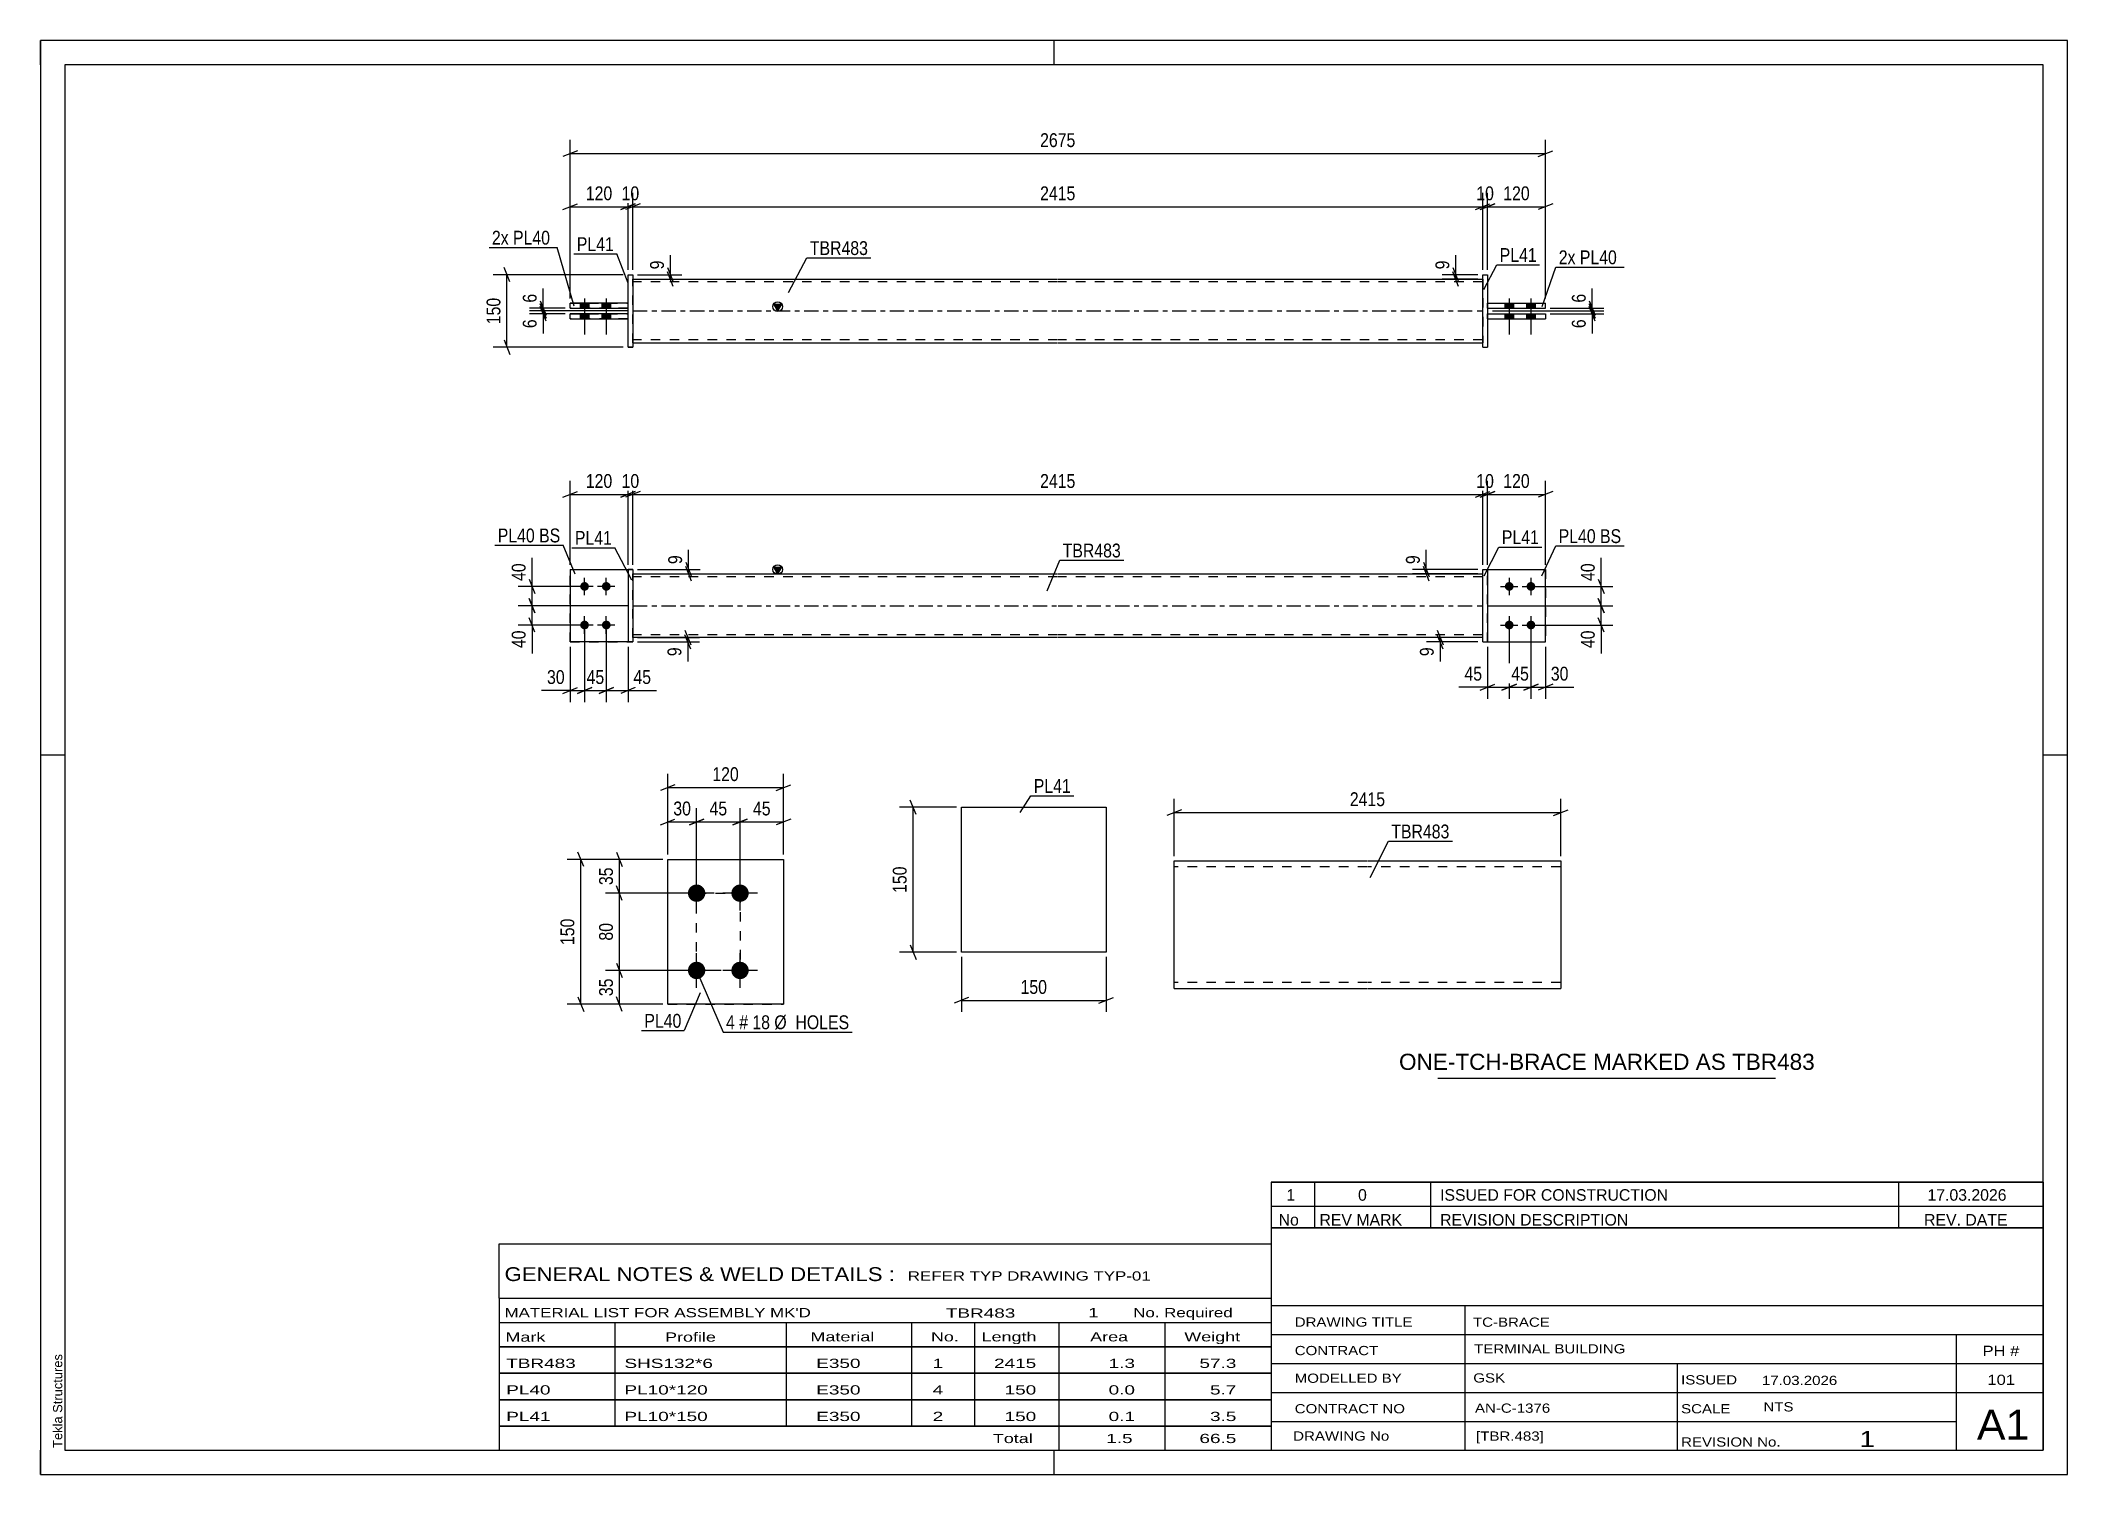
# Paper-space layout 'Layout1' of a CAD drawing. Header units: millimetres. Extents: x 0 to 420, y 0 to 297.
# The model-space entities are those that its viewports show. They can reach past a viewport. Long polylines and large blocks are cut down to what shows.
import ezdxf

# ---------------------------------------------------------------- set-up
doc = ezdxf.new("R2010")
doc.units = ezdxf.units.MM
doc.linetypes.add('DXK_LINE_DOT2', pattern=[3.9198, 1.9599, -1.9599])
doc.linetypes.add('DXK_LINE_DOT3', pattern=[5.9187, 2.979, -0.9799, 0.9799, -0.9799])
doc.layers.add('Viewport layer', color=7, linetype='Continuous', plot=False)
doc.styles.add('Arial', font='ARIAL.TTF', dxfattribs={"height": 0.2})
doc.styles.add('Arial Narrow', font='ARIALN.TTF', dxfattribs={"height": 0.2})

# ---------------------------------------------------------------- blocks, each defined once
blk = doc.blocks.new('Unknown-582683763-1127')
at = {"color": 5, "linetype": 'Continuous'}
for p, q in [((420, 297), (0, 297)), ((0, 297), (0, 0)), ((0, 292), (0, 297)), ((210, 292), (210, 297)), ((420, 0), (420, 297)), ((415, 292), (5, 292)), ((5, 292), (5, 5)), ((415, 5), (415, 292)), ((5, 149), (0, 149)), ((420, 149), (415, 149)), ((0, 0), (0, 5)), ((5, 5), (415, 5)), ((210, 0), (210, 5)), ((0, 0), (420, 0))]:
    blk.add_line(p, q, dxfattribs=at)
at = {"color": 174, "linetype": 'Continuous', "style": 'Arial'}
blk.add_text('Tekla Structures', height=1.9102, rotation=90, dxfattribs=at).set_placement((4.5, 5.5))
blk = doc.blocks.new('Bolt-582683763-1424 - 1364')
at = {"linetype": 'Continuous'}
for points in [[(112.73, 183.04), (112.54, 183.06), (112.36, 183.12), (112.2, 183.21), (112.06, 183.34), (111.95, 183.49), (111.87, 183.66), (111.83, 183.85), (111.83, 184.03), (111.87, 184.22), (111.95, 184.39), (112.06, 184.54), (112.2, 184.67), (112.36, 184.76), (112.54, 184.82), (112.73, 184.84), (112.92, 184.82), (113.09, 184.76), (113.26, 184.67), (113.4, 184.54), (113.51, 184.39), (113.58, 184.22), (113.62, 184.03), (113.62, 183.85), (113.58, 183.66), (113.51, 183.49), (113.4, 183.34), (113.26, 183.21), (113.09, 183.12), (112.92, 183.06)], [(117.23, 183.04), (117.04, 183.06), (116.86, 183.12), (116.7, 183.21), (116.56, 183.34), (116.45, 183.49), (116.37, 183.66), (116.33, 183.85), (116.33, 184.03), (116.37, 184.22), (116.45, 184.39), (116.56, 184.54), (116.7, 184.67), (116.86, 184.76), (117.04, 184.82), (117.23, 184.84), (117.42, 184.82), (117.59, 184.76), (117.76, 184.67), (117.9, 184.54), (118.01, 184.39), (118.08, 184.22), (118.12, 184.03), (118.12, 183.85), (118.08, 183.66), (118.01, 183.49), (117.9, 183.34), (117.76, 183.21), (117.59, 183.12), (117.42, 183.06)], [(112.73, 175.04), (112.54, 175.06), (112.36, 175.12), (112.2, 175.21), (112.06, 175.34), (111.95, 175.49), (111.87, 175.66), (111.83, 175.85), (111.83, 176.03), (111.87, 176.22), (111.95, 176.39), (112.06, 176.54), (112.2, 176.67), (112.36, 176.76), (112.54, 176.82), (112.73, 176.84), (112.92, 176.82), (113.09, 176.76), (113.26, 176.67), (113.4, 176.54), (113.51, 176.39), (113.58, 176.22), (113.62, 176.03), (113.62, 175.85), (113.58, 175.66), (113.51, 175.49), (113.4, 175.34), (113.26, 175.21), (113.09, 175.12), (112.92, 175.06)], [(117.23, 175.04), (117.04, 175.06), (116.86, 175.12), (116.7, 175.21), (116.56, 175.34), (116.45, 175.49), (116.37, 175.66), (116.33, 175.85), (116.33, 176.03), (116.37, 176.22), (116.45, 176.39), (116.56, 176.54), (116.7, 176.67), (116.86, 176.76), (117.04, 176.82), (117.23, 176.84), (117.42, 176.82), (117.59, 176.76), (117.76, 176.67), (117.9, 176.54), (118.01, 176.39), (118.08, 176.22), (118.12, 176.03), (118.12, 175.85), (118.08, 175.66), (118.01, 175.49), (117.9, 175.34), (117.76, 175.21), (117.59, 175.12), (117.42, 175.06)]]:
    blk.add_hatch(color=1, dxfattribs=at).paths.add_polyline_path(points)
at = {"color": 1, "linetype": 'Continuous'}
for p, q in [((112.73, 182.14), (112.73, 185.74)), ((117.23, 182.14), (117.23, 185.74)), ((114.53, 183.94), (110.93, 183.94)), ((119.03, 183.94), (115.43, 183.94)), ((112.73, 174.14), (112.73, 177.74)), ((117.23, 174.14), (117.23, 177.74)), ((114.53, 175.94), (110.93, 175.94)), ((119.03, 175.94), (115.43, 175.94))]:
    blk.add_line(p, q, dxfattribs=at)
blk = doc.blocks.new('Part-582683763-1392 - 1364')
at = {"color": 7, "linetype": 'DXK_LINE_DOT2'}
for p, q in [((299.83, 187.44), (311.83, 187.44)), ((299.83, 172.44), (299.83, 187.44)), ((299.83, 187.44), (311.83, 187.44)), ((311.83, 187.44), (311.83, 187.44)), ((311.83, 187.44), (311.83, 172.44)), ((299.83, 172.44), (299.83, 172.44)), ((299.83, 172.44), (311.83, 172.44)), ((299.83, 172.44), (311.83, 172.44))]:
    blk.add_line(p, q, dxfattribs=at)
blk = doc.blocks.new('Part-582683763-1413 - 1364')
at = {"color": 2, "linetype": 'Continuous'}
for p, q in [((298.83, 187.44), (299.83, 187.44)), ((298.83, 172.44), (298.83, 187.44)), ((299.83, 187.44), (299.83, 172.44)), ((298.83, 172.44), (298.83, 172.44)), ((298.83, 172.44), (299.83, 172.44))]:
    blk.add_line(p, q, dxfattribs=at)
at = {"color": 7, "linetype": 'DXK_LINE_DOT2'}
for p, q in [((298.83, 187.44), (299.83, 187.44)), ((298.83, 172.44), (299.83, 172.44))]:
    blk.add_line(p, q, dxfattribs=at)
blk = doc.blocks.new('Part-582683763-1397 - 1364')
at = {"color": 2, "linetype": 'Continuous'}
for p, q in [((299.83, 187.44), (311.83, 187.44)), ((311.83, 187.44), (311.83, 187.44)), ((311.83, 172.44), (311.83, 187.44)), ((299.83, 172.44), (311.83, 172.44))]:
    blk.add_line(p, q, dxfattribs=at)
at = {"color": 7, "linetype": 'DXK_LINE_DOT2'}
for p, q in [((299.83, 187.44), (311.83, 187.44)), ((299.83, 172.44), (299.83, 187.44)), ((299.83, 172.44), (299.83, 172.44)), ((299.83, 172.44), (311.83, 172.44))]:
    blk.add_line(p, q, dxfattribs=at)
blk = doc.blocks.new('Part-582683763-1412 - 1364')
at = {"linetype": 'Continuous'}
blk.add_hatch(color=2, dxfattribs=at).paths.add_polyline_path([(152.73, 186.54), (151.93, 187.94), (153.53, 187.94)])
at = {"color": 2, "linetype": 'Continuous'}
for p, q in [((122.73, 186.54), (210.73, 186.54)), ((152.73, 186.54), (151.93, 187.94)), ((151.93, 187.94), (153.53, 187.94)), ((153.53, 187.94), (152.73, 186.54)), ((210.83, 186.54), (298.83, 186.54)), ((210.73, 173.34), (122.73, 173.34)), ((298.83, 173.34), (210.83, 173.34))]:
    blk.add_line(p, q, dxfattribs=at)
at = {"color": 7, "linetype": 'DXK_LINE_DOT2'}
for p, q in [((122.73, 173.34), (122.73, 186.54)), ((210.73, 185.94), (122.73, 185.94)), ((298.83, 185.94), (210.83, 185.94)), ((298.83, 173.34), (298.83, 186.54)), ((210.73, 173.94), (122.73, 173.94)), ((298.83, 173.94), (210.83, 173.94))]:
    blk.add_line(p, q, dxfattribs=at)
at = {"color": 7, "linetype": 'DXK_LINE_DOT3'}
for p, q in [((122.73, 179.94), (210.73, 179.94)), ((210.83, 179.94), (298.83, 179.94))]:
    blk.add_line(p, q, dxfattribs=at)
at = {"color": 2, "linetype": 'Continuous'}
blk.add_circle((152.73, 187.44), 1, dxfattribs=at)
blk = doc.blocks.new('Bolt-582683763-1425 - 1364')
at = {"linetype": 'Continuous'}
for points in [[(304.33, 184.84), (304.52, 184.82), (304.69, 184.76), (304.86, 184.67), (305, 184.54), (305.11, 184.39), (305.18, 184.22), (305.22, 184.03), (305.22, 183.85), (305.18, 183.66), (305.11, 183.49), (305, 183.34), (304.86, 183.21), (304.69, 183.12), (304.52, 183.06), (304.33, 183.04), (304.14, 183.06), (303.96, 183.12), (303.8, 183.21), (303.66, 183.34), (303.55, 183.49), (303.47, 183.66), (303.43, 183.85), (303.43, 184.03), (303.47, 184.22), (303.55, 184.39), (303.66, 184.54), (303.8, 184.67), (303.96, 184.76), (304.14, 184.82)], [(308.83, 184.84), (309.02, 184.82), (309.19, 184.76), (309.36, 184.67), (309.5, 184.54), (309.61, 184.39), (309.68, 184.22), (309.72, 184.03), (309.72, 183.85), (309.68, 183.66), (309.61, 183.49), (309.5, 183.34), (309.36, 183.21), (309.19, 183.12), (309.02, 183.06), (308.83, 183.04), (308.64, 183.06), (308.46, 183.12), (308.3, 183.21), (308.16, 183.34), (308.05, 183.49), (307.97, 183.66), (307.93, 183.85), (307.93, 184.03), (307.97, 184.22), (308.05, 184.39), (308.16, 184.54), (308.3, 184.67), (308.46, 184.76), (308.64, 184.82)], [(304.33, 176.84), (304.52, 176.82), (304.69, 176.76), (304.86, 176.67), (305, 176.54), (305.11, 176.39), (305.18, 176.22), (305.22, 176.03), (305.22, 175.85), (305.18, 175.66), (305.11, 175.49), (305, 175.34), (304.86, 175.21), (304.69, 175.12), (304.52, 175.06), (304.33, 175.04), (304.14, 175.06), (303.96, 175.12), (303.8, 175.21), (303.66, 175.34), (303.55, 175.49), (303.47, 175.66), (303.43, 175.85), (303.43, 176.03), (303.47, 176.22), (303.55, 176.39), (303.66, 176.54), (303.8, 176.67), (303.96, 176.76), (304.14, 176.82)], [(308.83, 176.84), (309.02, 176.82), (309.19, 176.76), (309.36, 176.67), (309.5, 176.54), (309.61, 176.39), (309.68, 176.22), (309.72, 176.03), (309.72, 175.85), (309.68, 175.66), (309.61, 175.49), (309.5, 175.34), (309.36, 175.21), (309.19, 175.12), (309.02, 175.06), (308.83, 175.04), (308.64, 175.06), (308.46, 175.12), (308.3, 175.21), (308.16, 175.34), (308.05, 175.49), (307.97, 175.66), (307.93, 175.85), (307.93, 176.03), (307.97, 176.22), (308.05, 176.39), (308.16, 176.54), (308.3, 176.67), (308.46, 176.76), (308.64, 176.82)]]:
    blk.add_hatch(color=1, dxfattribs=at).paths.add_polyline_path(points)
at = {"color": 1, "linetype": 'Continuous'}
for p, q in [((304.33, 185.74), (304.33, 182.14)), ((308.83, 185.74), (308.83, 182.14)), ((302.53, 183.94), (306.13, 183.94)), ((307.03, 183.94), (310.63, 183.94)), ((304.33, 177.74), (304.33, 174.14)), ((308.83, 177.74), (308.83, 174.14)), ((302.53, 175.94), (306.13, 175.94)), ((307.03, 175.94), (310.63, 175.94))]:
    blk.add_line(p, q, dxfattribs=at)
blk = doc.blocks.new('Part-582683763-1440 - 1364')
at = {"color": 2, "linetype": 'Continuous'}
for p, q in [((122.73, 187.44), (121.73, 187.44)), ((121.73, 187.44), (121.73, 172.44)), ((122.73, 187.44), (122.73, 187.44)), ((122.73, 187.44), (122.73, 172.44)), ((121.73, 172.44), (122.73, 172.44))]:
    blk.add_line(p, q, dxfattribs=at)
at = {"color": 7, "linetype": 'DXK_LINE_DOT2'}
for p, q in [((121.73, 187.44), (122.73, 187.44)), ((122.73, 172.44), (121.73, 172.44))]:
    blk.add_line(p, q, dxfattribs=at)
blk = doc.blocks.new('Part-582683763-1445 - 1364')
at = {"color": 7, "linetype": 'DXK_LINE_DOT2'}
for p, q in [((109.73, 187.44), (121.73, 187.44)), ((109.73, 187.44), (121.73, 187.44)), ((109.73, 172.44), (109.73, 187.44)), ((121.73, 187.44), (121.73, 187.44)), ((121.73, 187.44), (121.73, 172.44)), ((109.73, 172.44), (121.73, 172.44)), ((121.73, 172.44), (109.73, 172.44)), ((109.73, 172.44), (109.73, 172.44))]:
    blk.add_line(p, q, dxfattribs=at)
blk = doc.blocks.new('Part-582683763-1450 - 1364')
at = {"color": 2, "linetype": 'Continuous'}
for p, q in [((109.73, 187.44), (121.73, 187.44)), ((109.73, 187.44), (109.73, 172.44)), ((121.73, 172.44), (109.73, 172.44)), ((109.73, 172.44), (109.73, 172.44))]:
    blk.add_line(p, q, dxfattribs=at)
at = {"color": 7, "linetype": 'DXK_LINE_DOT2'}
for p, q in [((109.73, 187.44), (121.73, 187.44)), ((121.73, 187.44), (121.73, 187.44)), ((121.73, 187.44), (121.73, 172.44)), ((109.73, 172.44), (121.73, 172.44)), ((109.73, 172.44), (109.73, 172.44))]:
    blk.add_line(p, q, dxfattribs=at)
blk = doc.blocks.new('Bolt-582683763-1770 - 1765')
at = {"linetype": 'Continuous'}
for points in [[(305.23, 242.59), (303.43, 242.59), (303.43, 241.59), (305.23, 241.59)], [(305.23, 242.59), (303.43, 242.59), (303.43, 241.59), (305.23, 241.59)], [(305.23, 240.39), (303.43, 240.39), (303.43, 239.39), (305.23, 239.39)], [(305.23, 240.39), (303.43, 240.39), (303.43, 239.39), (305.23, 239.39)], [(309.73, 242.59), (307.93, 242.59), (307.93, 241.59), (309.73, 241.59)], [(309.73, 242.59), (307.93, 242.59), (307.93, 241.59), (309.73, 241.59)], [(309.73, 240.39), (307.93, 240.39), (307.93, 239.39), (309.73, 239.39)], [(309.73, 240.39), (307.93, 240.39), (307.93, 239.39), (309.73, 239.39)]]:
    blk.add_hatch(color=1, dxfattribs=at).paths.add_polyline_path(points)
at = {"color": 1, "linetype": 'Continuous'}
for p, q in [((303.43, 242.59), (303.43, 241.59)), ((303.43, 242.59), (303.43, 241.59)), ((303.43, 240.39), (303.43, 239.39)), ((303.43, 240.39), (303.43, 239.39)), ((304.33, 243.59), (304.33, 236.09)), ((304.33, 243.59), (304.33, 236.09)), ((305.23, 242.59), (305.23, 241.59)), ((305.23, 242.59), (305.23, 241.59)), ((305.23, 240.39), (305.23, 239.39)), ((305.23, 240.39), (305.23, 239.39)), ((307.93, 242.59), (307.93, 241.59)), ((307.93, 242.59), (307.93, 241.59)), ((307.93, 240.39), (307.93, 239.39)), ((307.93, 240.39), (307.93, 239.39)), ((308.83, 243.59), (308.83, 236.09)), ((308.83, 243.59), (308.83, 236.09)), ((309.73, 242.59), (309.73, 241.59)), ((309.73, 242.59), (309.73, 241.59)), ((309.73, 240.39), (309.73, 239.39)), ((309.73, 240.39), (309.73, 239.39))]:
    blk.add_line(p, q, dxfattribs=at)
blk = doc.blocks.new('Part-582683763-1776 - 1765')
at = {"color": 2, "linetype": 'Continuous'}
for p, q in [((121.73, 242.59), (109.73, 242.59)), ((109.73, 241.59), (109.73, 242.59)), ((109.73, 241.59), (121.73, 241.59)), ((109.73, 241.59), (109.73, 241.59)), ((121.73, 241.59), (121.73, 242.59))]:
    blk.add_line(p, q, dxfattribs=at)
at = {"color": 7, "linetype": 'DXK_LINE_DOT2'}
for p, q in [((109.73, 242.59), (121.73, 242.59)), ((121.73, 241.59), (109.73, 241.59))]:
    blk.add_line(p, q, dxfattribs=at)
blk = doc.blocks.new('Bolt-582683763-1769 - 1765')
at = {"linetype": 'Continuous'}
for points in [[(111.83, 241.59), (113.63, 241.59), (113.63, 242.59), (111.83, 242.59)], [(111.83, 241.59), (113.63, 241.59), (113.63, 242.59), (111.83, 242.59)], [(111.83, 239.39), (113.63, 239.39), (113.63, 240.39), (111.83, 240.39)], [(111.83, 239.39), (113.63, 239.39), (113.63, 240.39), (111.83, 240.39)], [(116.33, 241.59), (118.13, 241.59), (118.13, 242.59), (116.33, 242.59)], [(116.33, 241.59), (118.13, 241.59), (118.13, 242.59), (116.33, 242.59)], [(116.33, 239.39), (118.13, 239.39), (118.13, 240.39), (116.33, 240.39)], [(116.33, 239.39), (118.13, 239.39), (118.13, 240.39), (116.33, 240.39)]]:
    blk.add_hatch(color=1, dxfattribs=at).paths.add_polyline_path(points)
at = {"color": 1, "linetype": 'Continuous'}
for p, q in [((111.83, 242.59), (111.83, 241.59)), ((111.83, 242.59), (111.83, 241.59)), ((111.83, 240.39), (111.83, 239.39)), ((111.83, 240.39), (111.83, 239.39)), ((112.73, 243.59), (112.73, 236.09)), ((112.73, 243.59), (112.73, 236.09)), ((113.63, 242.59), (113.63, 241.59)), ((113.63, 242.59), (113.63, 241.59)), ((113.63, 240.39), (113.63, 239.39)), ((113.63, 240.39), (113.63, 239.39)), ((116.33, 242.59), (116.33, 241.59)), ((116.33, 242.59), (116.33, 241.59)), ((116.33, 240.39), (116.33, 239.39)), ((116.33, 240.39), (116.33, 239.39)), ((117.23, 243.59), (117.23, 236.09)), ((117.23, 243.59), (117.23, 236.09)), ((118.13, 242.59), (118.13, 241.59)), ((118.13, 242.59), (118.13, 241.59)), ((118.13, 240.39), (118.13, 239.39)), ((118.13, 240.39), (118.13, 239.39))]:
    blk.add_line(p, q, dxfattribs=at)
blk = doc.blocks.new('Part-582683763-1796 - 1765')
at = {"color": 2, "linetype": 'Continuous'}
for p, q in [((298.83, 248.49), (298.83, 248.49)), ((298.83, 233.49), (298.83, 248.49)), ((298.83, 248.49), (299.83, 248.49)), ((299.83, 248.49), (299.83, 248.49)), ((299.83, 248.49), (299.83, 233.49)), ((298.83, 233.49), (299.83, 233.49)), ((298.83, 233.49), (298.83, 233.49)), ((299.83, 233.49), (299.83, 233.49))]:
    blk.add_line(p, q, dxfattribs=at)
at = {"color": 7, "linetype": 'DXK_LINE_DOT2'}
for p, q in [((298.83, 248.49), (299.83, 248.49)), ((298.83, 233.49), (299.83, 233.49)), ((299.83, 233.49), (299.83, 233.49))]:
    blk.add_line(p, q, dxfattribs=at)
blk = doc.blocks.new('Part-582683763-1771 - 1765')
at = {"color": 2, "linetype": 'Continuous'}
for p, q in [((121.73, 248.49), (122.73, 248.49)), ((121.73, 233.49), (121.73, 248.49)), ((122.73, 248.49), (122.73, 248.49)), ((122.73, 248.49), (122.73, 233.49)), ((122.73, 233.49), (121.73, 233.49)), ((121.73, 233.49), (121.73, 233.49))]:
    blk.add_line(p, q, dxfattribs=at)
at = {"color": 7, "linetype": 'DXK_LINE_DOT2'}
for p, q in [((121.73, 248.49), (122.73, 248.49)), ((121.73, 233.49), (122.73, 233.49)), ((121.73, 233.49), (121.73, 233.49))]:
    blk.add_line(p, q, dxfattribs=at)
blk = doc.blocks.new('Part-582683763-1781 - 1765')
at = {"color": 2, "linetype": 'Continuous'}
for p, q in [((121.73, 240.39), (109.73, 240.39)), ((109.73, 239.39), (109.73, 240.39)), ((121.73, 239.39), (121.73, 240.39)), ((109.73, 239.39), (121.73, 239.39)), ((109.73, 239.39), (109.73, 239.39))]:
    blk.add_line(p, q, dxfattribs=at)
at = {"color": 7, "linetype": 'DXK_LINE_DOT2'}
for p, q in [((109.73, 240.39), (121.73, 240.39)), ((121.73, 239.39), (109.73, 239.39))]:
    blk.add_line(p, q, dxfattribs=at)
blk = doc.blocks.new('Part-582683763-1801 - 1765')
at = {"color": 2, "linetype": 'Continuous'}
for p, q in [((299.83, 242.59), (311.83, 242.59)), ((299.83, 241.59), (299.83, 242.59)), ((299.83, 241.59), (299.83, 241.59)), ((299.83, 241.59), (311.83, 241.59)), ((311.83, 241.59), (311.83, 242.59))]:
    blk.add_line(p, q, dxfattribs=at)
at = {"color": 7, "linetype": 'DXK_LINE_DOT2'}
for p, q in [((299.83, 242.59), (311.83, 242.59)), ((299.83, 241.59), (311.83, 241.59))]:
    blk.add_line(p, q, dxfattribs=at)
blk = doc.blocks.new('Part-582683763-1806 - 1765')
at = {"color": 2, "linetype": 'Continuous'}
for p, q in [((299.83, 240.39), (311.83, 240.39)), ((299.83, 239.39), (299.83, 240.39)), ((311.83, 240.39), (311.83, 239.39)), ((299.83, 239.39), (299.83, 239.39)), ((299.83, 239.39), (311.83, 239.39))]:
    blk.add_line(p, q, dxfattribs=at)
at = {"color": 7, "linetype": 'DXK_LINE_DOT2'}
for p, q in [((299.83, 240.39), (311.83, 240.39)), ((299.83, 239.39), (311.83, 239.39))]:
    blk.add_line(p, q, dxfattribs=at)
blk = doc.blocks.new('Part-582683763-1811 - 1765')
at = {"linetype": 'Continuous'}
blk.add_hatch(color=2, dxfattribs=at).paths.add_polyline_path([(152.73, 240.99), (151.93, 242.39), (153.53, 242.39)])
at = {"color": 2, "linetype": 'Continuous'}
for p, q in [((122.73, 247.59), (210.73, 247.59)), ((210.83, 247.59), (298.83, 247.59)), ((152.73, 240.99), (151.93, 242.39)), ((151.93, 242.39), (153.53, 242.39)), ((153.53, 242.39), (152.73, 240.99)), ((122.73, 234.39), (210.73, 234.39)), ((210.83, 234.39), (298.83, 234.39))]:
    blk.add_line(p, q, dxfattribs=at)
at = {"color": 7, "linetype": 'DXK_LINE_DOT2'}
for p, q in [((122.73, 234.39), (122.73, 247.59)), ((210.73, 246.99), (122.73, 246.99)), ((298.83, 246.99), (210.83, 246.99)), ((298.83, 247.59), (298.83, 234.39)), ((210.73, 234.99), (122.73, 234.99)), ((298.83, 234.99), (210.83, 234.99))]:
    blk.add_line(p, q, dxfattribs=at)
at = {"color": 7, "linetype": 'DXK_LINE_DOT3'}
for p, q in [((122.73, 240.99), (210.73, 240.99)), ((210.83, 240.99), (298.83, 240.99))]:
    blk.add_line(p, q, dxfattribs=at)
at = {"color": 2, "linetype": 'Continuous'}
blk.add_circle((152.73, 241.89), 1, dxfattribs=at)
blk = doc.blocks.new('Bolt-582683763-2117 - 2049')
at = {"linetype": 'Continuous'}
for points in [[(135.95, 118.6), (135.57, 118.63), (135.21, 118.75), (134.89, 118.94), (134.61, 119.19), (134.39, 119.5), (134.23, 119.84), (134.16, 120.21), (134.16, 120.58), (134.23, 120.95), (134.39, 121.3), (134.61, 121.6), (134.89, 121.85), (135.21, 122.04), (135.57, 122.16), (135.95, 122.2), (136.32, 122.16), (136.68, 122.04), (137, 121.85), (137.28, 121.6), (137.5, 121.3), (137.66, 120.95), (137.74, 120.58), (137.74, 120.21), (137.66, 119.84), (137.5, 119.5), (137.28, 119.19), (137, 118.94), (136.68, 118.75), (136.32, 118.63)], [(144.95, 118.6), (144.57, 118.63), (144.21, 118.75), (143.89, 118.94), (143.61, 119.19), (143.39, 119.5), (143.23, 119.84), (143.16, 120.21), (143.16, 120.58), (143.23, 120.95), (143.39, 121.3), (143.61, 121.6), (143.89, 121.85), (144.21, 122.04), (144.57, 122.16), (144.95, 122.2), (145.32, 122.16), (145.68, 122.04), (146, 121.85), (146.28, 121.6), (146.5, 121.3), (146.66, 120.95), (146.74, 120.58), (146.74, 120.21), (146.66, 119.84), (146.5, 119.5), (146.28, 119.19), (146, 118.94), (145.68, 118.75), (145.32, 118.63)], [(135.95, 102.6), (135.57, 102.63), (135.21, 102.75), (134.89, 102.94), (134.61, 103.19), (134.39, 103.5), (134.23, 103.84), (134.16, 104.21), (134.16, 104.58), (134.23, 104.95), (134.39, 105.3), (134.61, 105.6), (134.89, 105.85), (135.21, 106.04), (135.57, 106.16), (135.95, 106.2), (136.32, 106.16), (136.68, 106.04), (137, 105.85), (137.28, 105.6), (137.5, 105.3), (137.66, 104.95), (137.74, 104.58), (137.74, 104.21), (137.66, 103.84), (137.5, 103.5), (137.28, 103.19), (137, 102.94), (136.68, 102.75), (136.32, 102.63)], [(144.95, 102.6), (144.57, 102.63), (144.21, 102.75), (143.89, 102.94), (143.61, 103.19), (143.39, 103.5), (143.23, 103.84), (143.16, 104.21), (143.16, 104.58), (143.23, 104.95), (143.39, 105.3), (143.61, 105.6), (143.89, 105.85), (144.21, 106.04), (144.57, 106.16), (144.95, 106.2), (145.32, 106.16), (145.68, 106.04), (146, 105.85), (146.28, 105.6), (146.5, 105.3), (146.66, 104.95), (146.74, 104.58), (146.74, 104.21), (146.66, 103.84), (146.5, 103.5), (146.28, 103.19), (146, 102.94), (145.68, 102.75), (145.32, 102.63)]]:
    blk.add_hatch(color=1, dxfattribs=at).paths.add_polyline_path(points)
at = {"color": 1, "linetype": 'Continuous'}
for p, q in [((135.95, 116.8), (135.95, 124)), ((144.95, 116.8), (144.95, 124)), ((139.55, 120.4), (132.35, 120.4)), ((148.55, 120.4), (141.35, 120.4)), ((135.95, 100.8), (135.95, 108)), ((144.95, 100.8), (144.95, 108)), ((139.55, 104.4), (132.35, 104.4)), ((148.55, 104.4), (141.35, 104.4))]:
    blk.add_line(p, q, dxfattribs=at)
blk = doc.blocks.new('Part-582683763-2056 - 2049')
at = {"color": 2, "linetype": 'Continuous'}
for p, q in [((129.95, 127.4), (153.95, 127.4)), ((129.95, 97.4), (129.95, 127.4)), ((153.95, 127.4), (153.95, 127.4)), ((153.95, 127.4), (153.95, 97.4)), ((153.95, 97.4), (129.95, 97.4)), ((129.95, 97.4), (129.95, 97.4))]:
    blk.add_line(p, q, dxfattribs=at)
at = {"color": 7, "linetype": 'DXK_LINE_DOT2'}
for p, q in [((129.95, 127.4), (153.95, 127.4)), ((129.95, 97.4), (153.95, 97.4)), ((129.95, 97.4), (129.95, 97.4))]:
    blk.add_line(p, q, dxfattribs=at)
blk = doc.blocks.new('Part-582683763-2258 - 2252')
at = {"color": 2, "linetype": 'Continuous'}
for p, q in [((190.81, 108.19), (190.81, 138.19)), ((190.81, 138.19), (220.81, 138.19)), ((220.81, 138.19), (220.81, 108.19)), ((220.81, 108.19), (190.81, 108.19))]:
    blk.add_line(p, q, dxfattribs=at)
blk = doc.blocks.new('Part-582683763-2281 - 2275')
at = {"color": 2, "linetype": 'Continuous'}
for p, q in [((234.91, 103.08), (234.91, 127.08)), ((234.91, 127.08), (274.91, 127.08)), ((275.01, 127.08), (315.01, 127.08)), ((315.01, 127.08), (315.01, 100.68)), ((234.91, 101.38), (234.91, 103.08)), ((234.91, 100.86), (234.91, 101.38)), ((234.91, 100.68), (234.91, 100.86)), ((234.91, 100.68), (274.91, 100.68)), ((275.01, 100.68), (315.01, 100.68))]:
    blk.add_line(p, q, dxfattribs=at)
at = {"color": 7, "linetype": 'DXK_LINE_DOT2'}
for p, q in [((274.91, 125.88), (234.91, 125.88)), ((315.01, 125.88), (275.01, 125.88)), ((234.91, 102.16), (234.91, 103.08)), ((234.91, 101.38), (234.91, 102.62)), ((234.91, 101.88), (234.91, 101.97)), ((234.91, 101.88), (234.91, 101.97)), ((274.91, 101.88), (234.91, 101.88)), ((315.01, 101.88), (275.01, 101.88)), ((315.01, 101.88), (315.01, 101.97))]:
    blk.add_line(p, q, dxfattribs=at)
blk = doc.blocks.new('Rectangle-582683763-2237 - 2049')
at = {"color": 1, "linetype": 'DXK_LINE_DOT2'}
blk.add_lwpolyline([(135.95, 120.4), (144.95, 120.4), (144.95, 104.4), (135.95, 104.4), (135.95, 120.4)], close=True, dxfattribs=at)
blk = doc.blocks.new('StraightDimension-582683763-1621 - 1364')
at = {"color": 7, "linetype": 'Continuous'}
for p, q in [((112.73, 174.94), (112.73, 159.98)), ((117.23, 174.94), (117.23, 159.98)), ((111.23, 161.78), (114.23, 162.98)), ((112.73, 162.38), (117.23, 162.38)), ((118.73, 162.98), (115.73, 161.78))]:
    blk.add_line(p, q, dxfattribs=at)
at = {"color": 0}
blk.add_wipeout([(117.41, 163.13), (117.41, 167.33), (112.55, 167.33), (112.55, 163.13)], dxfattribs=at)
at = {"color": 3, "style": 'Arial Narrow'}
blk.add_text('45', height=2.863, dxfattribs=at).set_placement((113.15, 163.73))
blk = doc.blocks.new('StraightDimension-582683763-1557 - 1364')
at = {"color": 7, "linetype": 'Continuous'}
for p, q in [((297.83, 173.34), (287.18, 173.34)), ((297.83, 172.44), (287.18, 172.44)), ((289.43, 174.84), (290.63, 171.84)), ((290.63, 170.94), (289.43, 173.94)), ((290.03, 172.44), (290.03, 173.34))]:
    blk.add_line(p, q, dxfattribs=at)
at = {"color": 0}
blk.add_wipeout([(289.28, 171.91), (285.08, 171.91), (285.08, 168.89), (289.28, 168.89)], dxfattribs=at)
at = {"color": 7, "linetype": 'Continuous'}
blk.add_line((290.03, 172.44), (290.03, 168.36), dxfattribs=at)
blk.add_line((290.03, 172.44), (290.03, 168.36), dxfattribs=at)
at = {"color": 3, "style": 'Arial Narrow'}
blk.add_text('9', height=2.86, rotation=90.0002, dxfattribs=at).set_placement((288.68, 169.49))
blk = doc.blocks.new('StraightDimension-582683763-1489 - 1364')
at = {"color": 7, "linetype": 'Continuous'}
for p, q in [((322.79, 181.44), (323.99, 178.44)), ((299.83, 179.94), (325.79, 179.94)), ((323.99, 174.44), (322.79, 177.44)), ((323.39, 175.94), (323.39, 179.94)), ((309.83, 175.94), (325.79, 175.94))]:
    blk.add_line(p, q, dxfattribs=at)
at = {"color": 0}
blk.add_wipeout([(322.64, 175.41), (318.44, 175.41), (318.44, 170.56), (322.64, 170.56)], dxfattribs=at)
at = {"color": 7, "linetype": 'Continuous'}
blk.add_line((323.39, 175.94), (323.39, 170.03), dxfattribs=at)
blk.add_line((323.39, 175.94), (323.39, 170.03), dxfattribs=at)
at = {"color": 3, "style": 'Arial Narrow'}
blk.add_text('40', height=2.863, rotation=90.0002, dxfattribs=at).set_placement((322.04, 171.16))
blk = doc.blocks.new('StraightDimension-582683763-1692 - 1364')
at = {"color": 7, "linetype": 'Continuous'}
for p, q in [((122.73, 188.44), (122.73, 205.84)), ((298.83, 188.44), (298.83, 205.84)), ((124.23, 203.59), (121.23, 202.39)), ((122.73, 202.99), (298.83, 202.99)), ((297.33, 202.39), (300.33, 203.59))]:
    blk.add_line(p, q, dxfattribs=at)
at = {"color": 0}
blk.add_wipeout([(215.03, 203.74), (215.03, 207.94), (206.52, 207.94), (206.52, 203.74)], dxfattribs=at)
at = {"color": 3, "style": 'Arial Narrow'}
blk.add_text('2415', height=2.863, dxfattribs=at).set_placement((207.12, 204.34))
blk = doc.blocks.new('StraightDimension-582683763-1628 - 1364')
at = {"color": 7, "linetype": 'Continuous'}
for p, q in [((112.73, 174.94), (112.73, 159.98)), ((109.73, 171.44), (109.73, 159.98)), ((108.23, 161.78), (111.23, 162.98)), ((109.73, 162.38), (112.73, 162.38)), ((114.23, 162.98), (111.23, 161.78))]:
    blk.add_line(p, q, dxfattribs=at)
at = {"color": 0}
blk.add_wipeout([(109.2, 163.13), (109.2, 167.33), (104.35, 167.33), (104.35, 163.13)], dxfattribs=at)
at = {"color": 7, "linetype": 'Continuous'}
blk.add_line((109.73, 162.38), (103.82, 162.38), dxfattribs=at)
blk.add_line((109.73, 162.38), (103.82, 162.38), dxfattribs=at)
at = {"color": 3, "style": 'Arial Narrow'}
blk.add_text('30', height=2.863, dxfattribs=at).set_placement((104.95, 163.73))
blk = doc.blocks.new('StraightDimension-582683763-1517 - 1364')
at = {"color": 7, "linetype": 'Continuous'}
for p, q in [((304.33, 174.94), (304.33, 160.68)), ((299.83, 171.44), (299.83, 160.68)), ((298.33, 162.48), (301.33, 163.68)), ((299.83, 163.08), (304.33, 163.08)), ((305.83, 163.68), (302.83, 162.48))]:
    blk.add_line(p, q, dxfattribs=at)
at = {"color": 0}
blk.add_wipeout([(299.3, 163.83), (299.3, 168.03), (294.45, 168.03), (294.45, 163.83)], dxfattribs=at)
at = {"color": 7, "linetype": 'Continuous'}
blk.add_line((299.83, 163.08), (293.92, 163.08), dxfattribs=at)
blk.add_line((299.83, 163.08), (293.92, 163.08), dxfattribs=at)
at = {"color": 3, "style": 'Arial Narrow'}
blk.add_text('45', height=2.863, dxfattribs=at).set_placement((295.05, 164.43))
blk = doc.blocks.new('StraightDimension-582683763-1459 - 1364')
at = {"color": 7, "linetype": 'Continuous'}
for p, q in [((297.83, 187.44), (284.29, 187.44)), ((297.83, 186.54), (284.29, 186.54)), ((286.54, 188.94), (287.74, 185.94)), ((287.74, 185.04), (286.54, 188.04)), ((287.14, 186.54), (287.14, 187.44))]:
    blk.add_line(p, q, dxfattribs=at)
at = {"color": 0}
blk.add_wipeout([(286.39, 190.99), (282.19, 190.99), (282.19, 187.96), (286.39, 187.96)], dxfattribs=at)
at = {"color": 7, "linetype": 'Continuous'}
blk.add_line((287.14, 187.44), (287.14, 191.52), dxfattribs=at)
blk.add_line((287.14, 187.44), (287.14, 191.52), dxfattribs=at)
at = {"color": 3, "style": 'Arial Narrow'}
blk.add_text('9', height=2.86, rotation=90.0002, dxfattribs=at).set_placement((285.79, 188.56))
blk = doc.blocks.new('StraightDimension-582683763-1715 - 1364')
at = {"color": 7, "linetype": 'Continuous'}
for p, q in [((109.73, 188.44), (109.73, 205.84)), ((121.73, 188.44), (121.73, 205.84)), ((108.23, 202.39), (111.23, 203.59)), ((109.73, 202.99), (121.73, 202.99)), ((123.23, 203.59), (120.23, 202.39))]:
    blk.add_line(p, q, dxfattribs=at)
at = {"color": 0}
blk.add_wipeout([(119.07, 203.74), (119.07, 207.94), (112.39, 207.94), (112.39, 203.74)], dxfattribs=at)
at = {"color": 3, "style": 'Arial Narrow'}
blk.add_text('120', height=2.863, dxfattribs=at).set_placement((112.99, 204.34))
blk = doc.blocks.new('StraightDimension-582683763-1470 - 1364')
at = {"color": 7, "linetype": 'Continuous'}
for p, q in [((322.79, 185.44), (323.99, 182.44)), ((309.83, 183.94), (325.79, 183.94)), ((323.99, 178.44), (322.79, 181.44)), ((323.39, 179.94), (323.39, 183.94)), ((299.83, 179.94), (325.79, 179.94))]:
    blk.add_line(p, q, dxfattribs=at)
at = {"color": 0}
blk.add_wipeout([(322.64, 189.32), (318.44, 189.32), (318.44, 184.46), (322.64, 184.46)], dxfattribs=at)
at = {"color": 7, "linetype": 'Continuous'}
blk.add_line((323.39, 183.94), (323.39, 189.85), dxfattribs=at)
blk.add_line((323.39, 183.94), (323.39, 189.85), dxfattribs=at)
at = {"color": 3, "style": 'Arial Narrow'}
blk.add_text('40', height=2.863, rotation=90.0002, dxfattribs=at).set_placement((322.04, 185.06))
blk = doc.blocks.new('StraightDimension-582683763-1533 - 1364')
at = {"color": 7, "linetype": 'Continuous'}
for p, q in [((304.33, 174.94), (304.33, 160.68)), ((308.83, 174.94), (308.83, 160.68)), ((302.83, 162.48), (305.83, 163.68)), ((304.33, 163.08), (308.83, 163.08)), ((310.33, 163.68), (307.33, 162.48))]:
    blk.add_line(p, q, dxfattribs=at)
at = {"color": 0}
blk.add_wipeout([(309.01, 163.83), (309.01, 168.03), (304.15, 168.03), (304.15, 163.83)], dxfattribs=at)
at = {"color": 3, "style": 'Arial Narrow'}
blk.add_text('45', height=2.863, dxfattribs=at).set_placement((304.75, 164.43))
blk = doc.blocks.new('StraightDimension-582683763-1543 - 1364')
at = {"color": 7, "linetype": 'Continuous'}
for p, q in [((308.83, 174.94), (308.83, 160.68)), ((311.83, 171.44), (311.83, 160.68)), ((307.33, 162.48), (310.33, 163.68)), ((308.83, 163.08), (311.83, 163.08)), ((313.33, 163.68), (310.33, 162.48))]:
    blk.add_line(p, q, dxfattribs=at)
at = {"color": 0}
blk.add_wipeout([(317.21, 163.83), (317.21, 168.03), (312.35, 168.03), (312.35, 163.83)], dxfattribs=at)
at = {"color": 7, "linetype": 'Continuous'}
blk.add_line((311.83, 163.08), (317.73, 163.08), dxfattribs=at)
blk.add_line((311.83, 163.08), (317.73, 163.08), dxfattribs=at)
at = {"color": 3, "style": 'Arial Narrow'}
blk.add_text('30', height=2.863, dxfattribs=at).set_placement((312.95, 164.43))
blk = doc.blocks.new('StraightDimension-582683763-1566 - 1364')
at = {"color": 7, "linetype": 'Continuous'}
for p, q in [((101.25, 185.44), (102.45, 182.44)), ((111.73, 183.94), (99, 183.94)), ((102.45, 178.44), (101.25, 181.44)), ((101.85, 179.94), (101.85, 183.94)), ((121.73, 179.94), (99, 179.94))]:
    blk.add_line(p, q, dxfattribs=at)
at = {"color": 0}
blk.add_wipeout([(101.1, 189.32), (96.9, 189.32), (96.9, 184.46), (101.1, 184.46)], dxfattribs=at)
at = {"color": 7, "linetype": 'Continuous'}
blk.add_line((101.85, 183.94), (101.85, 189.85), dxfattribs=at)
blk.add_line((101.85, 183.94), (101.85, 189.85), dxfattribs=at)
at = {"color": 3, "style": 'Arial Narrow'}
blk.add_text('40', height=2.863, rotation=90.0002, dxfattribs=at).set_placement((100.5, 185.06))
blk = doc.blocks.new('StraightDimension-582683763-1579 - 1364')
at = {"color": 7, "linetype": 'Continuous'}
for p, q in [((101.25, 181.44), (102.45, 178.44)), ((121.73, 179.94), (99, 179.94)), ((102.45, 174.44), (101.25, 177.44)), ((101.85, 175.94), (101.85, 179.94)), ((111.73, 175.94), (99, 175.94))]:
    blk.add_line(p, q, dxfattribs=at)
at = {"color": 0}
blk.add_wipeout([(101.1, 175.41), (96.9, 175.41), (96.9, 170.56), (101.1, 170.56)], dxfattribs=at)
at = {"color": 7, "linetype": 'Continuous'}
blk.add_line((101.85, 175.94), (101.85, 170.03), dxfattribs=at)
blk.add_line((101.85, 175.94), (101.85, 170.03), dxfattribs=at)
at = {"color": 3, "style": 'Arial Narrow'}
blk.add_text('40', height=2.863, rotation=90.0002, dxfattribs=at).set_placement((100.5, 171.16))
blk = doc.blocks.new('StraightDimension-582683763-1593 - 1364')
at = {"color": 7, "linetype": 'Continuous'}
for p, q in [((123.73, 187.44), (136.68, 187.44)), ((123.73, 186.54), (136.68, 186.54)), ((133.68, 188.94), (134.88, 185.94)), ((134.88, 185.04), (133.68, 188.04)), ((134.28, 186.54), (134.28, 187.44))]:
    blk.add_line(p, q, dxfattribs=at)
at = {"color": 0}
blk.add_wipeout([(133.53, 190.99), (129.33, 190.99), (129.33, 187.96), (133.53, 187.96)], dxfattribs=at)
at = {"color": 7, "linetype": 'Continuous'}
blk.add_line((134.28, 187.44), (134.28, 191.52), dxfattribs=at)
blk.add_line((134.28, 187.44), (134.28, 191.52), dxfattribs=at)
at = {"color": 3, "style": 'Arial Narrow'}
blk.add_text('9', height=2.86, rotation=90.0002, dxfattribs=at).set_placement((132.93, 188.56))
blk = doc.blocks.new('StraightDimension-582683763-1602 - 1364')
at = {"color": 7, "linetype": 'Continuous'}
for p, q in [((123.73, 173.34), (136.53, 173.34)), ((123.73, 172.44), (136.53, 172.44)), ((133.53, 174.84), (134.73, 171.84)), ((134.73, 170.94), (133.53, 173.94)), ((134.13, 172.44), (134.13, 173.34))]:
    blk.add_line(p, q, dxfattribs=at)
at = {"color": 0}
blk.add_wipeout([(133.38, 171.91), (129.18, 171.91), (129.18, 168.89), (133.38, 168.89)], dxfattribs=at)
at = {"color": 7, "linetype": 'Continuous'}
blk.add_line((134.13, 172.44), (134.13, 168.36), dxfattribs=at)
blk.add_line((134.13, 172.44), (134.13, 168.36), dxfattribs=at)
at = {"color": 3, "style": 'Arial Narrow'}
blk.add_text('9', height=2.86, rotation=90.0002, dxfattribs=at).set_placement((132.78, 169.49))
blk = doc.blocks.new('StraightDimension-582683763-1675 - 1364')
at = {"color": 7, "linetype": 'Continuous'}
for p, q in [((298.83, 188.44), (298.83, 205.84)), ((299.83, 188.44), (299.83, 205.84)), ((297.33, 202.39), (300.33, 203.59)), ((301.33, 203.59), (298.33, 202.39)), ((298.83, 202.99), (299.83, 202.99))]:
    blk.add_line(p, q, dxfattribs=at)
at = {"color": 0}
blk.add_wipeout([(301.76, 203.74), (301.76, 207.94), (296.9, 207.94), (296.9, 203.74)], dxfattribs=at)
at = {"color": 3, "style": 'Arial Narrow'}
blk.add_text('10', height=2.863, dxfattribs=at).set_placement((297.5, 204.34))
blk = doc.blocks.new('StraightDimension-582683763-1611 - 1364')
at = {"color": 7, "linetype": 'Continuous'}
for p, q in [((117.23, 174.94), (117.23, 159.98)), ((121.73, 171.44), (121.73, 159.98)), ((115.73, 161.78), (118.73, 162.98)), ((117.23, 162.38), (121.73, 162.38)), ((123.23, 162.98), (120.23, 161.78))]:
    blk.add_line(p, q, dxfattribs=at)
at = {"color": 0}
blk.add_wipeout([(127.11, 163.13), (127.11, 167.33), (122.25, 167.33), (122.25, 163.13)], dxfattribs=at)
at = {"color": 7, "linetype": 'Continuous'}
blk.add_line((121.73, 162.38), (127.63, 162.38), dxfattribs=at)
blk.add_line((121.73, 162.38), (127.63, 162.38), dxfattribs=at)
at = {"color": 3, "style": 'Arial Narrow'}
blk.add_text('45', height=2.863, dxfattribs=at).set_placement((122.85, 163.73))
blk = doc.blocks.new('StraightDimension-582683763-1653 - 1364')
at = {"color": 7, "linetype": 'Continuous'}
for p, q in [((299.83, 188.44), (299.83, 205.84)), ((311.83, 188.44), (311.83, 205.84)), ((298.33, 202.39), (301.33, 203.59)), ((299.83, 202.99), (311.83, 202.99)), ((313.33, 203.59), (310.33, 202.39))]:
    blk.add_line(p, q, dxfattribs=at)
at = {"color": 0}
blk.add_wipeout([(309.17, 203.74), (309.17, 207.94), (302.49, 207.94), (302.49, 203.74)], dxfattribs=at)
at = {"color": 3, "style": 'Arial Narrow'}
blk.add_text('120', height=2.863, dxfattribs=at).set_placement((303.09, 204.34))
blk = doc.blocks.new('StraightDimension-582683763-1701 - 1364')
at = {"color": 7, "linetype": 'Continuous'}
for p, q in [((121.73, 188.44), (121.73, 205.84)), ((122.73, 188.44), (122.73, 205.84)), ((120.23, 202.39), (123.23, 203.59)), ((124.23, 203.59), (121.23, 202.39)), ((121.73, 202.99), (122.73, 202.99))]:
    blk.add_line(p, q, dxfattribs=at)
at = {"color": 0}
blk.add_wipeout([(124.66, 203.74), (124.66, 207.94), (119.8, 207.94), (119.8, 203.74)], dxfattribs=at)
at = {"color": 3, "style": 'Arial Narrow'}
blk.add_text('10', height=2.863, dxfattribs=at).set_placement((120.4, 204.34))
blk = doc.blocks.new('StraightDimension-582683763-1855 - 1765')
at = {"color": 7, "linetype": 'Continuous'}
for p, q in [((298.83, 249.49), (298.83, 265.43)), ((299.83, 249.49), (299.83, 265.43)), ((297.33, 261.98), (300.33, 263.18)), ((301.33, 263.18), (298.33, 261.98)), ((298.83, 262.58), (299.83, 262.58))]:
    blk.add_line(p, q, dxfattribs=at)
at = {"color": 0}
blk.add_wipeout([(301.76, 263.33), (301.76, 267.53), (296.9, 267.53), (296.9, 263.33)], dxfattribs=at)
at = {"color": 3, "style": 'Arial Narrow'}
blk.add_text('10', height=2.863, dxfattribs=at).set_placement((297.5, 263.93))
blk = doc.blocks.new('StraightDimension-582683763-1865 - 1765')
at = {"color": 7, "linetype": 'Continuous'}
for p, q in [((299.83, 249.49), (299.83, 265.43)), ((311.83, 243.59), (311.83, 265.43)), ((298.33, 261.98), (301.33, 263.18)), ((299.83, 262.58), (311.83, 262.58)), ((313.33, 263.18), (310.33, 261.98))]:
    blk.add_line(p, q, dxfattribs=at)
at = {"color": 0}
blk.add_wipeout([(309.17, 263.33), (309.17, 267.53), (302.49, 267.53), (302.49, 263.33)], dxfattribs=at)
at = {"color": 3, "style": 'Arial Narrow'}
blk.add_text('120', height=2.863, dxfattribs=at).set_placement((303.09, 263.93))
blk = doc.blocks.new('StraightDimension-582683763-1835 - 1765')
at = {"color": 7, "linetype": 'Continuous'}
for p, q in [((109.73, 243.59), (109.73, 265.43)), ((121.73, 249.49), (121.73, 265.43)), ((108.23, 261.98), (111.23, 263.18)), ((109.73, 262.58), (121.73, 262.58)), ((123.23, 263.18), (120.23, 261.98))]:
    blk.add_line(p, q, dxfattribs=at)
at = {"color": 0}
blk.add_wipeout([(119.07, 263.33), (119.07, 267.53), (112.39, 267.53), (112.39, 263.33)], dxfattribs=at)
at = {"color": 3, "style": 'Arial Narrow'}
blk.add_text('120', height=2.863, dxfattribs=at).set_placement((112.99, 263.93))
blk = doc.blocks.new('StraightDimension-582683763-1814 - 1765')
at = {"color": 7, "linetype": 'Continuous'}
for p, q in [((111.23, 274.19), (108.23, 272.99)), ((109.73, 243.59), (109.73, 276.44)), ((109.73, 273.59), (311.83, 273.59)), ((310.33, 272.99), (313.33, 274.19)), ((311.83, 243.59), (311.83, 276.44))]:
    blk.add_line(p, q, dxfattribs=at)
at = {"color": 0}
blk.add_wipeout([(215.03, 274.34), (215.03, 278.54), (206.52, 278.54), (206.52, 274.34)], dxfattribs=at)
at = {"color": 3, "style": 'Arial Narrow'}
blk.add_text('2675', height=2.863, dxfattribs=at).set_placement((207.12, 274.94))
blk = doc.blocks.new('StraightDimension-582683763-1825 - 1765')
at = {"color": 7, "linetype": 'Continuous'}
for p, q in [((121.73, 249.49), (121.73, 265.43)), ((122.73, 249.49), (122.73, 265.43)), ((120.23, 261.98), (123.23, 263.18)), ((124.23, 263.18), (121.23, 261.98)), ((121.73, 262.58), (122.73, 262.58))]:
    blk.add_line(p, q, dxfattribs=at)
at = {"color": 0}
blk.add_wipeout([(124.66, 263.33), (124.66, 267.53), (119.8, 267.53), (119.8, 263.33)], dxfattribs=at)
at = {"color": 3, "style": 'Arial Narrow'}
blk.add_text('10', height=2.863, dxfattribs=at).set_placement((120.4, 263.93))
blk = doc.blocks.new('StraightDimension-582683763-1845 - 1765')
at = {"color": 7, "linetype": 'Continuous'}
for p, q in [((122.73, 249.49), (122.73, 265.43)), ((298.83, 249.49), (298.83, 265.43)), ((124.23, 263.18), (121.23, 261.98)), ((122.73, 262.58), (298.83, 262.58)), ((297.33, 261.98), (300.33, 263.18))]:
    blk.add_line(p, q, dxfattribs=at)
at = {"color": 0}
blk.add_wipeout([(215.03, 263.33), (215.03, 267.53), (206.52, 267.53), (206.52, 263.33)], dxfattribs=at)
at = {"color": 3, "style": 'Arial Narrow'}
blk.add_text('2415', height=2.863, dxfattribs=at).set_placement((207.12, 263.93))
blk = doc.blocks.new('StraightDimension-582683763-1940 - 1765')
at = {"color": 7, "linetype": 'Continuous'}
for p, q in [((300.83, 240.99), (323.92, 240.99)), ((312.83, 241.59), (323.92, 241.59)), ((320.92, 243.09), (322.12, 240.09)), ((322.12, 239.49), (320.92, 242.49)), ((321.52, 240.99), (321.52, 241.59))]:
    blk.add_line(p, q, dxfattribs=at)
at = {"color": 0}
blk.add_wipeout([(320.77, 245.14), (316.57, 245.14), (316.57, 242.11), (320.77, 242.11)], dxfattribs=at)
at = {"color": 7, "linetype": 'Continuous'}
blk.add_line((321.52, 241.59), (321.52, 245.66), dxfattribs=at)
blk.add_line((321.52, 241.59), (321.52, 245.66), dxfattribs=at)
at = {"color": 3, "style": 'Arial Narrow'}
blk.add_text('6', height=2.86, rotation=90.0002, dxfattribs=at).set_placement((320.17, 242.71))
blk = doc.blocks.new('StraightDimension-582683763-1876 - 1765')
at = {"color": 7, "linetype": 'Continuous'}
for p, q in [((120.73, 248.49), (93.79, 248.49)), ((97.24, 246.99), (96.04, 249.99)), ((96.64, 233.49), (96.64, 248.49)), ((120.73, 233.49), (93.79, 233.49)), ((96.04, 234.99), (97.24, 231.99))]:
    blk.add_line(p, q, dxfattribs=at)
at = {"color": 0}
blk.add_wipeout([(95.89, 244.33), (91.69, 244.33), (91.69, 237.64), (95.89, 237.64)], dxfattribs=at)
at = {"color": 3, "style": 'Arial Narrow'}
blk.add_text('150', height=2.863, rotation=90.0002, dxfattribs=at).set_placement((95.29, 238.24))
blk = doc.blocks.new('StraightDimension-582683763-1887 - 1765')
at = {"color": 7, "linetype": 'Continuous'}
for p, q in [((123.73, 248.49), (132.91, 248.49)), ((129.91, 249.99), (131.11, 246.99)), ((131.11, 246.09), (129.91, 249.09)), ((130.51, 247.59), (130.51, 248.49)), ((123.73, 247.59), (132.91, 247.59))]:
    blk.add_line(p, q, dxfattribs=at)
at = {"color": 0}
blk.add_wipeout([(129.76, 252.04), (125.56, 252.04), (125.56, 249.01), (129.76, 249.01)], dxfattribs=at)
at = {"color": 7, "linetype": 'Continuous'}
blk.add_line((130.51, 248.49), (130.51, 252.56), dxfattribs=at)
blk.add_line((130.51, 248.49), (130.51, 252.56), dxfattribs=at)
at = {"color": 3, "style": 'Arial Narrow'}
blk.add_text('9', height=2.86, rotation=90.0002, dxfattribs=at).set_placement((129.16, 249.61))
blk = doc.blocks.new('StraightDimension-582683763-1898 - 1765')
at = {"color": 7, "linetype": 'Continuous'}
for p, q in [((108.73, 241.59), (101.29, 241.59)), ((121.73, 240.99), (101.29, 240.99)), ((103.54, 243.09), (104.74, 240.09)), ((104.74, 239.49), (103.54, 242.49)), ((104.14, 240.99), (104.14, 241.59))]:
    blk.add_line(p, q, dxfattribs=at)
at = {"color": 0}
blk.add_wipeout([(103.39, 245.14), (99.19, 245.14), (99.19, 242.11), (103.39, 242.11)], dxfattribs=at)
at = {"color": 7, "linetype": 'Continuous'}
blk.add_line((104.14, 241.59), (104.14, 245.66), dxfattribs=at)
blk.add_line((104.14, 241.59), (104.14, 245.66), dxfattribs=at)
at = {"color": 3, "style": 'Arial Narrow'}
blk.add_text('6', height=2.86, rotation=90.0002, dxfattribs=at).set_placement((102.79, 242.71))
blk = doc.blocks.new('StraightDimension-582683763-1914 - 1765')
at = {"color": 7, "linetype": 'Continuous'}
for p, q in [((121.73, 240.99), (101.29, 240.99)), ((108.73, 240.39), (101.29, 240.39)), ((103.54, 242.49), (104.74, 239.49)), ((104.74, 238.89), (103.54, 241.89)), ((104.14, 240.39), (104.14, 240.99))]:
    blk.add_line(p, q, dxfattribs=at)
at = {"color": 0}
blk.add_wipeout([(103.39, 239.86), (99.19, 239.86), (99.19, 236.83), (103.39, 236.83)], dxfattribs=at)
at = {"color": 7, "linetype": 'Continuous'}
blk.add_line((104.14, 240.39), (104.14, 236.31), dxfattribs=at)
blk.add_line((104.14, 240.39), (104.14, 236.31), dxfattribs=at)
at = {"color": 3, "style": 'Arial Narrow'}
blk.add_text('6', height=2.86, rotation=90.0002, dxfattribs=at).set_placement((102.79, 237.43))
blk = doc.blocks.new('StraightDimension-582683763-1931 - 1765')
at = {"color": 7, "linetype": 'Continuous'}
for p, q in [((300.83, 240.99), (323.92, 240.99)), ((312.83, 240.39), (323.92, 240.39)), ((320.92, 242.49), (322.12, 239.49)), ((322.12, 238.89), (320.92, 241.89)), ((321.52, 240.39), (321.52, 240.99))]:
    blk.add_line(p, q, dxfattribs=at)
at = {"color": 0}
blk.add_wipeout([(320.77, 239.86), (316.57, 239.86), (316.57, 236.83), (320.77, 236.83)], dxfattribs=at)
at = {"color": 7, "linetype": 'Continuous'}
blk.add_line((321.52, 240.39), (321.52, 236.31), dxfattribs=at)
blk.add_line((321.52, 240.39), (321.52, 236.31), dxfattribs=at)
at = {"color": 3, "style": 'Arial Narrow'}
blk.add_text('6', height=2.86, rotation=90.0002, dxfattribs=at).set_placement((320.17, 237.43))
blk = doc.blocks.new('StraightDimension-582683763-1950 - 1765')
at = {"color": 7, "linetype": 'Continuous'}
for p, q in [((297.83, 248.49), (290.4, 248.49)), ((292.65, 249.99), (293.85, 246.99)), ((293.85, 246.09), (292.65, 249.09)), ((293.25, 247.59), (293.25, 248.49)), ((297.83, 247.59), (290.4, 247.59))]:
    blk.add_line(p, q, dxfattribs=at)
at = {"color": 0}
blk.add_wipeout([(292.5, 252.04), (288.3, 252.04), (288.3, 249.01), (292.5, 249.01)], dxfattribs=at)
at = {"color": 7, "linetype": 'Continuous'}
blk.add_line((293.25, 248.49), (293.25, 252.56), dxfattribs=at)
blk.add_line((293.25, 248.49), (293.25, 252.56), dxfattribs=at)
at = {"color": 3, "style": 'Arial Narrow'}
blk.add_text('9', height=2.86, rotation=90.0002, dxfattribs=at).set_placement((291.9, 249.61))
blk = doc.blocks.new('StraightDimension-582683763-2184 - 2049')
at = {"color": 7, "linetype": 'Continuous'}
for p, q in [((143.45, 134.56), (146.45, 135.76)), ((144.95, 121.4), (144.95, 138.01)), ((144.95, 135.16), (153.95, 135.16)), ((155.45, 135.76), (152.45, 134.56)), ((153.95, 128.4), (153.95, 138.01))]:
    blk.add_line(p, q, dxfattribs=at)
at = {"color": 0}
blk.add_wipeout([(151.87, 135.91), (151.87, 140.11), (147.02, 140.11), (147.02, 135.91)], dxfattribs=at)
at = {"color": 3, "style": 'Arial Narrow'}
blk.add_text('45', height=2.863, dxfattribs=at).set_placement((147.62, 136.51))
blk = doc.blocks.new('StraightDimension-582683763-2137 - 2049')
at = {"color": 7, "linetype": 'Continuous'}
for p, q in [((120.55, 118.9), (119.35, 121.9)), ((134.95, 120.4), (117.1, 120.4)), ((119.95, 104.4), (119.95, 120.4)), ((119.35, 105.9), (120.55, 102.9)), ((134.95, 104.4), (117.1, 104.4))]:
    blk.add_line(p, q, dxfattribs=at)
at = {"color": 0}
blk.add_wipeout([(119.2, 114.82), (115, 114.82), (115, 109.97), (119.2, 109.97)], dxfattribs=at)
at = {"color": 3, "style": 'Arial Narrow'}
blk.add_text('80', height=2.863, rotation=90.0002, dxfattribs=at).set_placement((118.6, 110.57))
blk = doc.blocks.new('StraightDimension-582683763-2121 - 2049')
at = {"color": 7, "linetype": 'Continuous'}
for p, q in [((128.95, 127.4), (117.1, 127.4)), ((119.35, 128.9), (120.55, 125.9)), ((119.95, 120.4), (119.95, 127.4)), ((120.55, 118.9), (119.35, 121.9)), ((134.95, 120.4), (117.1, 120.4))]:
    blk.add_line(p, q, dxfattribs=at)
at = {"color": 0}
blk.add_wipeout([(119.2, 126.32), (115, 126.32), (115, 121.47), (119.2, 121.47)], dxfattribs=at)
at = {"color": 3, "style": 'Arial Narrow'}
blk.add_text('35', height=2.863, rotation=90.0002, dxfattribs=at).set_placement((118.6, 122.07))
blk = doc.blocks.new('StraightDimension-582683763-2150 - 2049')
at = {"color": 7, "linetype": 'Continuous'}
for p, q in [((119.35, 105.9), (120.55, 102.9)), ((134.95, 104.4), (117.1, 104.4)), ((119.95, 97.4), (119.95, 104.4)), ((128.95, 97.4), (117.1, 97.4)), ((120.55, 95.9), (119.35, 98.9))]:
    blk.add_line(p, q, dxfattribs=at)
at = {"color": 0}
blk.add_wipeout([(119.2, 103.32), (115, 103.32), (115, 98.47), (119.2, 98.47)], dxfattribs=at)
at = {"color": 3, "style": 'Arial Narrow'}
blk.add_text('35', height=2.863, rotation=90.0002, dxfattribs=at).set_placement((118.6, 99.07))
blk = doc.blocks.new('StraightDimension-582683763-2167 - 2049')
at = {"color": 7, "linetype": 'Continuous'}
for p, q in [((128.95, 127.4), (109.1, 127.4)), ((112.55, 125.9), (111.35, 128.9)), ((111.95, 97.4), (111.95, 127.4)), ((128.95, 97.4), (109.1, 97.4)), ((111.35, 98.9), (112.55, 95.9))]:
    blk.add_line(p, q, dxfattribs=at)
at = {"color": 0}
blk.add_wipeout([(111.2, 115.74), (107, 115.74), (107, 109.05), (111.2, 109.05)], dxfattribs=at)
at = {"color": 3, "style": 'Arial Narrow'}
blk.add_text('150', height=2.863, rotation=90.0002, dxfattribs=at).set_placement((110.6, 109.65))
blk = doc.blocks.new('StraightDimension-582683763-2197 - 2049')
at = {"color": 7, "linetype": 'Continuous'}
for p, q in [((134.45, 134.56), (137.45, 135.76)), ((135.95, 121.4), (135.95, 138.01)), ((135.95, 135.16), (144.95, 135.16)), ((146.45, 135.76), (143.45, 134.56)), ((144.95, 121.4), (144.95, 138.01))]:
    blk.add_line(p, q, dxfattribs=at)
at = {"color": 0}
blk.add_wipeout([(142.87, 135.91), (142.87, 140.11), (138.02, 140.11), (138.02, 135.91)], dxfattribs=at)
at = {"color": 3, "style": 'Arial Narrow'}
blk.add_text('45', height=2.863, dxfattribs=at).set_placement((138.62, 136.51))
blk = doc.blocks.new('StraightDimension-582683763-2207 - 2049')
at = {"color": 7, "linetype": 'Continuous'}
for p, q in [((128.45, 134.56), (131.45, 135.76)), ((129.95, 128.4), (129.95, 138.01)), ((129.95, 135.16), (135.95, 135.16)), ((137.45, 135.76), (134.45, 134.56)), ((135.95, 121.4), (135.95, 138.01))]:
    blk.add_line(p, q, dxfattribs=at)
at = {"color": 0}
blk.add_wipeout([(135.37, 135.91), (135.37, 140.11), (130.52, 140.11), (130.52, 135.91)], dxfattribs=at)
at = {"color": 3, "style": 'Arial Narrow'}
blk.add_text('30', height=2.863, dxfattribs=at).set_placement((131.12, 136.51))
blk = doc.blocks.new('StraightDimension-582683763-2221 - 2049')
at = {"color": 7, "linetype": 'Continuous'}
for p, q in [((131.45, 142.87), (128.45, 141.67)), ((129.95, 128.4), (129.95, 145.12)), ((152.45, 141.67), (155.45, 142.87)), ((153.95, 128.4), (153.95, 145.12)), ((129.95, 142.27), (153.95, 142.27))]:
    blk.add_line(p, q, dxfattribs=at)
at = {"color": 0}
blk.add_wipeout([(145.29, 143.02), (145.29, 147.22), (138.6, 147.22), (138.6, 143.02)], dxfattribs=at)
at = {"color": 3, "style": 'Arial Narrow'}
blk.add_text('120', height=2.863, dxfattribs=at).set_placement((139.2, 143.62))
blk = doc.blocks.new('StraightDimension-582683763-2260 - 2252')
at = {"color": 7, "linetype": 'Continuous'}
for p, q in [((190.81, 107.19), (190.81, 95.79)), ((220.81, 107.19), (220.81, 95.79)), ((192.31, 98.79), (189.31, 97.59)), ((190.81, 98.19), (220.81, 98.19)), ((219.31, 97.59), (222.31, 98.79))]:
    blk.add_line(p, q, dxfattribs=at)
at = {"color": 0}
blk.add_wipeout([(209.16, 98.94), (209.16, 103.14), (202.47, 103.14), (202.47, 98.94)], dxfattribs=at)
at = {"color": 3, "style": 'Arial Narrow'}
blk.add_text('150', height=2.863, dxfattribs=at).set_placement((203.07, 99.54))
blk = doc.blocks.new('StraightDimension-582683763-2265 - 2252')
at = {"color": 7, "linetype": 'Continuous'}
for p, q in [((181.41, 136.69), (180.21, 139.69)), ((189.81, 138.19), (177.96, 138.19)), ((180.81, 108.19), (180.81, 138.19)), ((180.21, 109.69), (181.41, 106.69)), ((189.81, 108.19), (177.96, 108.19))]:
    blk.add_line(p, q, dxfattribs=at)
at = {"color": 0}
blk.add_wipeout([(180.06, 126.53), (175.86, 126.53), (175.86, 119.85), (180.06, 119.85)], dxfattribs=at)
at = {"color": 3, "style": 'Arial Narrow'}
blk.add_text('150', height=2.863, rotation=90.0002, dxfattribs=at).set_placement((179.46, 120.45))
blk = doc.blocks.new('StraightDimension-582683763-2286 - 2275')
at = {"color": 7, "linetype": 'Continuous'}
for p, q in [((234.91, 128.08), (234.91, 139.93)), ((315.01, 128.08), (315.01, 139.93)), ((236.41, 137.68), (233.41, 136.48)), ((234.91, 137.08), (315.01, 137.08)), ((313.51, 136.48), (316.51, 137.68))]:
    blk.add_line(p, q, dxfattribs=at)
at = {"color": 0}
blk.add_wipeout([(279.21, 137.83), (279.21, 142.03), (270.7, 142.03), (270.7, 137.83)], dxfattribs=at)
at = {"color": 3, "style": 'Arial Narrow'}
blk.add_text('2415', height=2.863, dxfattribs=at).set_placement((271.3, 138.43))
blk = doc.blocks.new('Unknown-582683763-3925')
at = {"color": 7, "linetype": 'Continuous'}
for p, q in [((255, 51.05), (255, 5)), ((255, 51.05), (415, 51.05)), ((415, 51), (415, 5)), ((255, 35), (415, 35)), ((295.14, 35), (295.14, 5)), ((255, 29), (415, 29)), ((397, 5.05), (397, 29.05)), ((255, 23), (415, 23)), ((339.14, 23), (339.14, 5)), ((255, 17), (415, 17)), ((255, 11), (397, 11)), ((255, 5), (415, 5))]:
    blk.add_line(p, q, dxfattribs=at)
at = {"color": 7, "style": 'Arial Narrow'}
for s, height, width, p in [('DRAWING TITLE', 1.9089, 1.425378, (259.88, 30.61)), ('TC-BRACE', 1.909, 1.425378, (296.81, 30.59)), ('CONTRACT', 1.909, 1.425378, (259.88, 24.71)), ('TERMINAL BUILDING', 1.9089, 1.425378, (297.06, 25.07)), ('MODELLED BY', 1.9089, 1.425378, (259.88, 18.98)), ('GSK', 1.909, 1.425378, (296.88, 19.04)), ('ISSUED', 1.909, 1.425378, (339.94, 18.64)), ('17.03.2026', 1.909, 1.425378, (356.69, 18.52)), ('CONTRACT NO', 1.9089, 1.425378, (259.88, 12.66)), ('AN-C-1376', 1.909, 1.425378, (297.23, 12.78)), ('SCALE', 1.909, 1.425378, (339.94, 12.65)), ('A1', 6.204, 1.25, (401.24, 7.2)), ('DRAWING No', 1.909, 1.425378, (259.56, 7)), ('[TBR.483]', 1.909, 1.425378, (297.46, 6.99)), ('1', 3.34, 1.5, (376.91, 5.68)), ('REVISION No.', 1.9089, 1.425378, (339.94, 5.77))]:
    blk.add_text(s, height=height, dxfattribs=dict(at, width=width)).set_placement(p)
at = {"color": 7, "linetype": 'Continuous', "style": 'Arial Narrow'}
for s, height, width, p in [('PH #', 2.1, 1.42538, (402.4, 24.55)), ('101', 2.1, 1.42538, (403.41, 18.55)), ('NTS', 1.909, 1.425378, (357, 13.05))]:
    blk.add_text(s, height=height, dxfattribs=dict(at, width=width)).set_placement(p)
blk = doc.blocks.new('Unknown-582683763-3926')
at = {"color": 7, "linetype": 'Continuous'}
for p, q in [((255, 60.55), (415, 60.55)), ((415, 60.55), (255, 60.55)), ((255, 60.55), (255, 55.55)), ((264, 60.55), (264, 55.55)), ((288, 60.55), (288, 55.55)), ((385, 60.55), (385, 55.55)), ((415, 60.55), (415, 55.55)), ((255, 55.55), (415, 55.55)), ((255, 55.55), (255, 51.05)), ((255, 55.55), (415, 55.55)), ((264, 55.55), (264, 51.05)), ((288, 55.55), (288, 51.05)), ((385, 55.55), (385, 51.05)), ((415, 55.55), (415, 51.05)), ((415, 51.05), (255, 51.05))]:
    blk.add_line(p, q, dxfattribs=at)
at = {"color": 7, "linetype": 'Continuous', "style": 'Arial Narrow'}
for s, height, width, p in [('1', 2.39, 1.196471, (258.16, 56.7)), ('0', 2.39, 1.196471, (273, 56.7)), ('ISSUED FOR CONSTRUCTION', 2.3861, 1.196471, (290, 56.7)), ('17.03.2026', 2.386, 1.196471, (391, 56.7)), ('No', 2.386, 1.2, (256.54, 51.55)), ('REV MARK', 2.386, 1.2, (265, 51.55)), ('REVISION DESCRIPTION', 2.3861, 1.2, (290, 51.55)), ('REV. DATE', 2.386, 1.2, (390.28, 51.55))]:
    blk.add_text(s, height=height, dxfattribs=dict(at, width=width)).set_placement(p)
blk = doc.blocks.new('Unknown-582683763-3927')
at = {"color": 7, "linetype": 'Continuous'}
for p, q in [((95, 47.75), (255, 47.75)), ((95, 36.5), (95, 47.75)), ((255, 47.75), (255, 36.5)), ((95, 36.5), (255, 36.5)), ((95, 36.5), (95, 31.5)), ((255, 36.5), (255, 31.5)), ((95, 31.5), (255, 31.5)), ((95, 31.5), (95, 26.5)), ((119, 31.5), (119, 26.5)), ((154.5, 31.5), (154.5, 26.5)), ((180.5, 31.5), (180.5, 26.5)), ((193.5, 31.5), (193.5, 26.5)), ((211, 31.5), (211, 26.5)), ((233, 31.5), (233, 26.5)), ((255, 31.5), (255, 26.5)), ((95, 26.5), (255, 26.5)), ((95, 26.45), (95, 21.05)), ((95, 26.45), (255, 26.45)), ((119, 26.5), (119, 21)), ((154.5, 26.5), (154.5, 21)), ((180.5, 26.5), (180.5, 21)), ((193.5, 26.5), (193.5, 21)), ((211, 26.5), (211, 21)), ((233, 26.5), (233, 21)), ((255, 26.45), (255, 21.05)), ((95, 21.05), (255, 21.05)), ((119, 21), (119, 15.5)), ((154.5, 21), (154.5, 15.5)), ((180.5, 21), (180.5, 15.5)), ((193.5, 21), (193.5, 15.5)), ((211, 21), (211, 15.5)), ((233, 21), (233, 15.5)), ((95, 20.95), (95, 15.55)), ((95, 20.95), (255, 20.95)), ((255, 20.95), (255, 15.55)), ((95, 15.55), (255, 15.55)), ((95, 15.45), (95, 10.05)), ((95, 15.45), (255, 15.45)), ((119, 15.5), (119, 10)), ((154.5, 15.5), (154.5, 10)), ((180.5, 15.5), (180.5, 10)), ((193.5, 15.5), (193.5, 10)), ((211, 15.5), (211, 10)), ((233, 15.5), (233, 10)), ((255, 15.45), (255, 10.05)), ((95, 10.05), (255, 10.05)), ((95, 10), (255, 10)), ((95, 10), (95, 5)), ((211, 10), (211, 5)), ((233, 10), (233, 5)), ((255, 10), (255, 5)), ((95, 5), (255, 5))]:
    blk.add_line(p, q, dxfattribs=at)
at = {"color": 7, "style": 'Arial Narrow'}
for s, height, width, p in [('GENERAL NOTES & WELD DETAILS :', 2.8633, 1.4, (96.15, 40.06)), ('REFER TYP DRAWING TYP-01', 1.9089, 1.6, (179.7, 40.16)), ("MATERIAL LIST FOR ASSEMBLY MK'D", 1.9089, 1.6, (96.15, 32.56)), ('TBR483', 1.909, 1.794707, (187.59, 32.47)), ('1', 1.91, 1.794707, (217.08, 32.56)), ('No. Required', 1.9089, 1.6, (226.41, 32.56)), ('Mark', 1.909, 1.7, (96.34, 27.5)), ('Profile', 1.909, 1.7, (129.41, 27.5)), ('Material', 1.909, 1.7, (159.54, 27.56)), ('No.', 1.909, 1.7, (184.5, 27.56)), ('Length', 1.909, 1.7, (195, 27.56)), ('Area', 1.909, 1.7, (217.5, 27.56)), ('Weight', 1.909, 1.7, (237, 27.56))]:
    blk.add_text(s, height=height, dxfattribs=dict(at, width=width)).set_placement(p)
at = {"color": 7, "linetype": 'Continuous', "style": 'Arial Narrow'}
for s, height, width, p in [('TBR483', 1.909, 1.794707, (96.5, 22.06)), ('SHS132*6', 1.909, 1.794707, (121, 22.06)), ('E350', 1.909, 1.794707, (160.74, 22.06)), ('1', 1.91, 1.794707, (184.86, 22.06)), ('2415', 1.909, 1.794707, (197.58, 22.06)), ('1.3', 1.909, 1.794707, (221.32, 22.06)), ('57.3', 1.909, 1.794707, (240.14, 22.06)), ('PL40', 1.909, 1.794707, (96.5, 16.56)), ('PL10*120', 1.909, 1.794707, (121, 16.56)), ('E350', 1.909, 1.794707, (160.74, 16.56)), ('4', 1.91, 1.794707, (184.86, 16.56)), ('150', 1.909, 1.794707, (199.77, 16.56)), ('0.0', 1.909, 1.794707, (221.32, 16.56)), ('5.7', 1.909, 1.794707, (242.33, 16.56)), ('PL41', 1.909, 1.794707, (96.5, 11.06)), ('PL10*150', 1.909, 1.794707, (121, 11.06)), ('E350', 1.909, 1.794707, (160.74, 11.06)), ('2', 1.91, 1.794707, (184.86, 11.06)), ('150', 1.909, 1.794707, (199.77, 11.06)), ('0.1', 1.909, 1.794707, (221.32, 11.06)), ('3.5', 1.909, 1.794707, (242.33, 11.06)), ('Total', 1.909, 1.7, (197.33, 6.5)), ('1.5', 1.909, 1.794707, (220.83, 6.5)), ('66.5', 1.909, 1.794707, (240.14, 6.5))]:
    blk.add_text(s, height=height, dxfattribs=dict(at, width=width)).set_placement(p)
blk = doc.blocks.new('Unknown-582683763-3928')
at = {"color": 7, "linetype": 'Continuous'}
blk.add_line((289.5, 82.05), (359.5, 82.05), dxfattribs=at)
at = {"color": 7, "style": 'Arial'}
blk.add_text('ONE-TCH-BRACE MARKED AS TBR483', height=3.3428, dxfattribs=at).set_placement((281.49, 83.8))
blk = doc.blocks.new('Mark-582683763-1408 - 1364')
at = {"color": 0}
blk.add_wipeout([(223.86, 189.94), (223.86, 192.94), (211.8, 192.94), (211.8, 189.94)], dxfattribs=at)
blk.add_wipeout([(223.86, 189.94), (223.86, 192.94), (211.8, 192.94), (211.8, 189.94)], dxfattribs=at)
at = {"color": 30, "linetype": 'Continuous'}
for p, q in [((208.6, 182.99), (211.2, 189.34)), ((211.2, 189.34), (224.46, 189.34))]:
    blk.add_line(p, q, dxfattribs=at)
at = {"color": 3, "style": 'Arial Narrow'}
blk.add_text('TBR483', height=2.863, dxfattribs=at).set_placement((211.8, 189.94))
blk = doc.blocks.new('Mark-582683763-1436 - 1364')
at = {"color": 0}
blk.add_wipeout([(118.4, 192.56), (118.4, 195.56), (110.72, 195.56), (110.72, 192.56)], dxfattribs=at)
blk.add_wipeout([(118.4, 192.56), (118.4, 195.56), (110.72, 195.56), (110.72, 192.56)], dxfattribs=at)
at = {"color": 30, "linetype": 'Continuous'}
for p in [(110.12, 191.96), (122.5, 185.2)]:
    blk.add_line(p, (119, 191.96), dxfattribs=at)
at = {"color": 3, "style": 'Arial Narrow'}
blk.add_text('PL41', height=2.863, dxfattribs=at).set_placement((110.72, 192.56))
blk = doc.blocks.new('MarkSet-582683763-1750 - 1364')
at = {"color": 0}
blk.add_wipeout([(102.41, 193.06), (102.41, 196.06), (94.74, 196.06), (94.74, 193.06)], dxfattribs=at)
blk.add_wipeout([(102.41, 193.06), (102.41, 196.06), (94.74, 196.06), (94.74, 193.06)], dxfattribs=at)
blk.add_wipeout([(107.7, 193.06), (107.7, 196.06), (103.31, 196.06), (103.31, 193.06)], dxfattribs=at)
blk.add_wipeout([(107.7, 193.06), (107.7, 196.06), (103.31, 196.06), (103.31, 193.06)], dxfattribs=at)
at = {"color": 30, "linetype": 'Continuous'}
for p in [(94.14, 192.46), (110.76, 186.5)]:
    blk.add_line(p, (108.3, 192.46), dxfattribs=at)
at = {"color": 3, "style": 'Arial Narrow'}
for s, p in [('PL40', (94.74, 193.06)), ('BS', (103.31, 193.06))]:
    blk.add_text(s, height=2.863, dxfattribs=at).set_placement(p)
blk = doc.blocks.new('MarkSet-582683763-1756 - 1364')
at = {"color": 0}
blk.add_wipeout([(322.24, 192.92), (322.24, 195.92), (314.57, 195.92), (314.57, 192.92)], dxfattribs=at)
blk.add_wipeout([(322.24, 192.92), (322.24, 195.92), (314.57, 195.92), (314.57, 192.92)], dxfattribs=at)
at = {"color": 30, "linetype": 'Continuous'}
blk.add_line((311.08, 186.16), (313.97, 192.32), dxfattribs=at)
at = {"color": 0}
blk.add_wipeout([(327.53, 192.92), (327.53, 195.92), (323.14, 195.92), (323.14, 192.92)], dxfattribs=at)
blk.add_wipeout([(327.53, 192.92), (327.53, 195.92), (323.14, 195.92), (323.14, 192.92)], dxfattribs=at)
at = {"color": 30, "linetype": 'Continuous'}
blk.add_line((313.97, 192.32), (328.13, 192.32), dxfattribs=at)
at = {"color": 3, "style": 'Arial Narrow'}
for s, p in [('PL40', (314.57, 192.92)), ('BS', (323.14, 192.92))]:
    blk.add_text(s, height=2.863, dxfattribs=at).set_placement(p)
blk = doc.blocks.new('Mark-582683763-3775 - 1364')
at = {"color": 0}
blk.add_wipeout([(310.48, 192.69), (310.48, 195.69), (302.8, 195.69), (302.8, 192.69)], dxfattribs=at)
blk.add_wipeout([(310.48, 192.69), (310.48, 195.69), (302.8, 195.69), (302.8, 192.69)], dxfattribs=at)
at = {"color": 30, "linetype": 'Continuous'}
for p, q in [((299.14, 186.14), (302.2, 192.09)), ((302.2, 192.09), (311.08, 192.09))]:
    blk.add_line(p, q, dxfattribs=at)
at = {"color": 3, "style": 'Arial Narrow'}
blk.add_text('PL41', height=2.863, dxfattribs=at).set_placement((302.8, 192.69))
blk = doc.blocks.new('MarkSet-582683763-1988 - 1765')
at = {"color": 0}
blk.add_wipeout([(318.06, 250.67), (318.06, 253.67), (314.59, 253.67), (314.59, 250.67)], dxfattribs=at)
blk.add_wipeout([(318.06, 250.67), (318.06, 253.67), (314.59, 253.67), (314.59, 250.67)], dxfattribs=at)
at = {"color": 30, "linetype": 'Continuous'}
blk.add_line((311.13, 241.94), (313.99, 250.07), dxfattribs=at)
at = {"color": 0}
blk.add_wipeout([(326.64, 250.67), (326.64, 253.67), (318.96, 253.67), (318.96, 250.67)], dxfattribs=at)
blk.add_wipeout([(326.64, 250.67), (326.64, 253.67), (318.96, 253.67), (318.96, 250.67)], dxfattribs=at)
at = {"color": 30, "linetype": 'Continuous'}
blk.add_line((313.99, 250.07), (328.14, 250.07), dxfattribs=at)
at = {"color": 3, "style": 'Arial Narrow'}
for s, p in [('2x', (314.59, 250.67)), ('PL40', (318.96, 250.67))]:
    blk.add_text(s, height=2.863, dxfattribs=at).set_placement(p)
blk = doc.blocks.new('Mark-582683763-1792 - 1765')
at = {"color": 0}
blk.add_wipeout([(310.02, 251.14), (310.02, 254.14), (302.35, 254.14), (302.35, 251.14)], dxfattribs=at)
blk.add_wipeout([(310.02, 251.14), (310.02, 254.14), (302.35, 254.14), (302.35, 251.14)], dxfattribs=at)
at = {"color": 30, "linetype": 'Continuous'}
for p, q in [((299.06, 245.46), (301.75, 250.54)), ((301.75, 250.54), (310.62, 250.54))]:
    blk.add_line(p, q, dxfattribs=at)
at = {"color": 3, "style": 'Arial Narrow'}
blk.add_text('PL41', height=2.863, dxfattribs=at).set_placement((302.35, 251.14))
blk = doc.blocks.new('Mark-582683763-1807 - 1765')
at = {"color": 0}
blk.add_wipeout([(171.47, 252.58), (171.47, 255.58), (159.41, 255.58), (159.41, 252.58)], dxfattribs=at)
blk.add_wipeout([(171.47, 252.58), (171.47, 255.58), (159.41, 255.58), (159.41, 252.58)], dxfattribs=at)
at = {"color": 30, "linetype": 'Continuous'}
for p, q in [((154.97, 244.81), (158.81, 251.98)), ((158.81, 251.98), (172.07, 251.98))]:
    blk.add_line(p, q, dxfattribs=at)
at = {"color": 3, "style": 'Arial Narrow'}
blk.add_text('TBR483', height=2.863, dxfattribs=at).set_placement((159.41, 252.58))
blk = doc.blocks.new('MarkSet-582683763-1982 - 1765')
at = {"color": 0}
blk.add_wipeout([(97, 254.73), (97, 257.73), (93.53, 257.73), (93.53, 254.73)], dxfattribs=at)
blk.add_wipeout([(97, 254.73), (97, 257.73), (93.53, 257.73), (93.53, 254.73)], dxfattribs=at)
blk.add_wipeout([(105.58, 254.73), (105.58, 257.73), (97.9, 257.73), (97.9, 254.73)], dxfattribs=at)
blk.add_wipeout([(105.58, 254.73), (105.58, 257.73), (97.9, 257.73), (97.9, 254.73)], dxfattribs=at)
at = {"color": 30, "linetype": 'Continuous'}
for p in [(92.93, 254.13), (110.58, 241.97)]:
    blk.add_line(p, (107.08, 254.13), dxfattribs=at)
at = {"color": 3, "style": 'Arial Narrow'}
for s, p in [('2x', (93.53, 254.73)), ('PL40', (97.9, 254.73))]:
    blk.add_text(s, height=2.863, dxfattribs=at).set_placement(p)
blk = doc.blocks.new('Mark-582683763-3787 - 1765')
at = {"color": 0}
blk.add_wipeout([(118.8, 253.4), (118.8, 256.4), (111.12, 256.4), (111.12, 253.4)], dxfattribs=at)
blk.add_wipeout([(118.8, 253.4), (118.8, 256.4), (111.12, 256.4), (111.12, 253.4)], dxfattribs=at)
at = {"color": 30, "linetype": 'Continuous'}
for p in [(110.52, 252.8), (121.73, 246.72)]:
    blk.add_line(p, (119.4, 252.8), dxfattribs=at)
at = {"color": 3, "style": 'Arial Narrow'}
blk.add_text('PL41', height=2.863, dxfattribs=at).set_placement((111.12, 253.4))
blk = doc.blocks.new('Mark-582683763-2052 - 2049')
at = {"color": 0}
blk.add_wipeout([(132.8, 92.53), (132.8, 95.53), (125.12, 95.53), (125.12, 92.53)], dxfattribs=at)
blk.add_wipeout([(132.8, 92.53), (132.8, 95.53), (125.12, 95.53), (125.12, 92.53)], dxfattribs=at)
at = {"color": 30, "linetype": 'Continuous'}
for p in [(136.71, 99.78), (124.52, 91.93)]:
    blk.add_line(p, (133.4, 91.93), dxfattribs=at)
at = {"color": 3, "style": 'Arial Narrow'}
blk.add_text('PL40', height=2.863, dxfattribs=at).set_placement((125.12, 92.53))
blk = doc.blocks.new('Mark-582683763-2113 - 2049')
at = {"color": 0}
blk.add_wipeout([(143.87, 92.23), (143.87, 95.23), (142.04, 95.23), (142.04, 92.23)], dxfattribs=at)
blk.add_wipeout([(143.87, 92.23), (143.87, 95.23), (142.04, 95.23), (142.04, 92.23)], dxfattribs=at)
at = {"color": 7, "linetype": 'Continuous'}
blk.add_line((135.95, 104.4), (141.44, 91.63), dxfattribs=at)
at = {"color": 0}
blk.add_wipeout([(146.6, 92.23), (146.6, 95.23), (144.77, 95.23), (144.77, 92.23)], dxfattribs=at)
blk.add_wipeout([(146.6, 92.23), (146.6, 95.23), (144.77, 95.23), (144.77, 92.23)], dxfattribs=at)
at = {"color": 3, "style": 'Arial Narrow'}
blk.add_text('4', height=2.86, dxfattribs=at).set_placement((142.04, 92.23))
at = {"color": 0}
blk.add_wipeout([(151.15, 92.23), (151.15, 95.23), (147.5, 95.23), (147.5, 92.23)], dxfattribs=at)
blk.add_wipeout([(151.15, 92.23), (151.15, 95.23), (147.5, 95.23), (147.5, 92.23)], dxfattribs=at)
at = {"color": 3, "style": 'Arial Narrow'}
blk.add_text('#', height=2.86, dxfattribs=at).set_placement((144.77, 92.23))
at = {"color": 0}
blk.add_wipeout([(167.58, 92.23), (167.58, 95.23), (152.05, 95.23), (152.05, 92.23)], dxfattribs=at)
blk.add_wipeout([(167.58, 92.23), (167.58, 95.23), (152.05, 95.23), (152.05, 92.23)], dxfattribs=at)
at = {"color": 7, "linetype": 'Continuous'}
blk.add_line((141.44, 91.63), (168.18, 91.63), dxfattribs=at)
at = {"color": 3, "style": 'Arial Narrow'}
for s, p in [('18', (147.5, 92.23)), ('Ø  HOLES', (152.05, 92.23))]:
    blk.add_text(s, height=2.863, dxfattribs=at).set_placement(p)
blk = doc.blocks.new('Mark-582683763-2254 - 2252')
at = {"color": 0}
blk.add_wipeout([(213.49, 141.17), (213.49, 144.17), (205.81, 144.17), (205.81, 141.17)], dxfattribs=at)
blk.add_wipeout([(213.49, 141.17), (213.49, 144.17), (205.81, 144.17), (205.81, 141.17)], dxfattribs=at)
at = {"color": 30, "linetype": 'Continuous'}
for p, q in [((202.98, 137.13), (205.21, 140.57)), ((205.21, 140.57), (214.09, 140.57))]:
    blk.add_line(p, q, dxfattribs=at)
at = {"color": 3, "style": 'Arial Narrow'}
blk.add_text('PL41', height=2.863, dxfattribs=at).set_placement((205.81, 141.17))
blk = doc.blocks.new('Mark-582683763-2277 - 2275')
at = {"color": 0}
blk.add_wipeout([(291.94, 131.75), (291.94, 134.75), (279.89, 134.75), (279.89, 131.75)], dxfattribs=at)
blk.add_wipeout([(291.94, 131.75), (291.94, 134.75), (279.89, 134.75), (279.89, 131.75)], dxfattribs=at)
at = {"color": 30, "linetype": 'Continuous'}
for p, q in [((275.52, 123.63), (279.29, 131.15)), ((279.29, 131.15), (292.54, 131.15))]:
    blk.add_line(p, q, dxfattribs=at)
at = {"color": 3, "style": 'Arial Narrow'}
blk.add_text('TBR483', height=2.863, dxfattribs=at).set_placement((279.89, 131.75))

msp = doc.modelspace()

# ---------------------------------------------------------------- block references
for name in ['Unknown-582683763-1127', 'Part-582683763-1771 - 1765', 'Part-582683763-1796 - 1765', 'Part-582683763-1811 - 1765', 'Part-582683763-1776 - 1765', 'Part-582683763-1781 - 1765', 'Bolt-582683763-1769 - 1765', 'Part-582683763-1801 - 1765', 'Part-582683763-1806 - 1765', 'Bolt-582683763-1770 - 1765', 'Part-582683763-1445 - 1364', 'Part-582683763-1450 - 1364', 'Bolt-582683763-1424 - 1364', 'Part-582683763-1440 - 1364', 'Part-582683763-1412 - 1364', 'Part-582683763-1413 - 1364', 'Part-582683763-1392 - 1364', 'Part-582683763-1397 - 1364', 'Bolt-582683763-1425 - 1364', 'Part-582683763-2258 - 2252', 'Part-582683763-2056 - 2049', 'Part-582683763-2281 - 2275', 'Bolt-582683763-2117 - 2049', 'Rectangle-582683763-2237 - 2049', 'Unknown-582683763-3928', 'Unknown-582683763-3926', 'Unknown-582683763-3925', 'Unknown-582683763-3927']:
    msp.add_blockref(name, (0, 0))

# ---------------------------------------------------------------- next in the draw order: block references
for name in ['StraightDimension-582683763-1835 - 1765', 'StraightDimension-582683763-1855 - 1765', 'StraightDimension-582683763-1692 - 1364', 'StraightDimension-582683763-1621 - 1364', 'StraightDimension-582683763-1557 - 1364', 'Mark-582683763-2254 - 2252', 'StraightDimension-582683763-2184 - 2049', 'StraightDimension-582683763-2286 - 2275', 'StraightDimension-582683763-2137 - 2049', 'StraightDimension-582683763-2260 - 2252']:
    msp.add_blockref(name, (0, 0))

# ---------------------------------------------------------------- next in the draw order: block references
for name in ['StraightDimension-582683763-1865 - 1765', 'StraightDimension-582683763-1715 - 1364', 'Mark-582683763-1408 - 1364', 'StraightDimension-582683763-1459 - 1364', 'StraightDimension-582683763-1489 - 1364', 'StraightDimension-582683763-1628 - 1364', 'StraightDimension-582683763-2265 - 2252', 'Mark-582683763-2277 - 2275', 'StraightDimension-582683763-2121 - 2049', 'StraightDimension-582683763-2150 - 2049']:
    msp.add_blockref(name, (0, 0))

# ---------------------------------------------------------------- next in the draw order: block references
for name in ['StraightDimension-582683763-1814 - 1765', 'StraightDimension-582683763-1566 - 1364', 'StraightDimension-582683763-1470 - 1364', 'StraightDimension-582683763-1517 - 1364', 'StraightDimension-582683763-2197 - 2049', 'StraightDimension-582683763-2167 - 2049']:
    msp.add_blockref(name, (0, 0))

# ---------------------------------------------------------------- next in the draw order: block references
for name in ['StraightDimension-582683763-1825 - 1765', 'StraightDimension-582683763-1940 - 1765', 'StraightDimension-582683763-1675 - 1364', 'StraightDimension-582683763-1593 - 1364', 'StraightDimension-582683763-1579 - 1364', 'StraightDimension-582683763-1533 - 1364', 'StraightDimension-582683763-2207 - 2049', 'Mark-582683763-2052 - 2049']:
    msp.add_blockref(name, (0, 0))

# ---------------------------------------------------------------- next in the draw order: block references
for name in ['StraightDimension-582683763-1845 - 1765', 'StraightDimension-582683763-1931 - 1765', 'StraightDimension-582683763-1701 - 1364', 'StraightDimension-582683763-1653 - 1364', 'StraightDimension-582683763-1602 - 1364', 'StraightDimension-582683763-1543 - 1364', 'StraightDimension-582683763-2221 - 2049', 'Mark-582683763-2113 - 2049']:
    msp.add_blockref(name, (0, 0))

# ---------------------------------------------------------------- next in the draw order: block references
for name in ['StraightDimension-582683763-1887 - 1765', 'Mark-582683763-1807 - 1765', 'StraightDimension-582683763-1950 - 1765', 'MarkSet-582683763-1988 - 1765', 'StraightDimension-582683763-1876 - 1765', 'Mark-582683763-1436 - 1364', 'MarkSet-582683763-1756 - 1364', 'StraightDimension-582683763-1611 - 1364']:
    msp.add_blockref(name, (0, 0))

# ---------------------------------------------------------------- next in the draw order: block references
for name in ['Mark-582683763-1792 - 1765', 'StraightDimension-582683763-1898 - 1765', 'MarkSet-582683763-1750 - 1364', 'Mark-582683763-3775 - 1364']:
    msp.add_blockref(name, (0, 0))

# ---------------------------------------------------------------- next in the draw order: block references
msp.add_blockref('StraightDimension-582683763-1914 - 1765', (0, 0))

# ---------------------------------------------------------------- next in the draw order: block references
msp.add_blockref('MarkSet-582683763-1982 - 1765', (0, 0))

# ---------------------------------------------------------------- next in the draw order: block references
msp.add_blockref('Mark-582683763-3787 - 1765', (0, 0))

psp = doc.layouts.get("Layout1")

# ---------------------------------------------------------------- viewports
at = {"layer": 'Viewport layer', "view_target_point": (210, 148.5)}
psp.add_viewport(center=(210, 148.5), size=(420, 297), view_center_point=(0, 0), view_height=297, dxfattribs=at)

doc.saveas('drawing.dxf')
